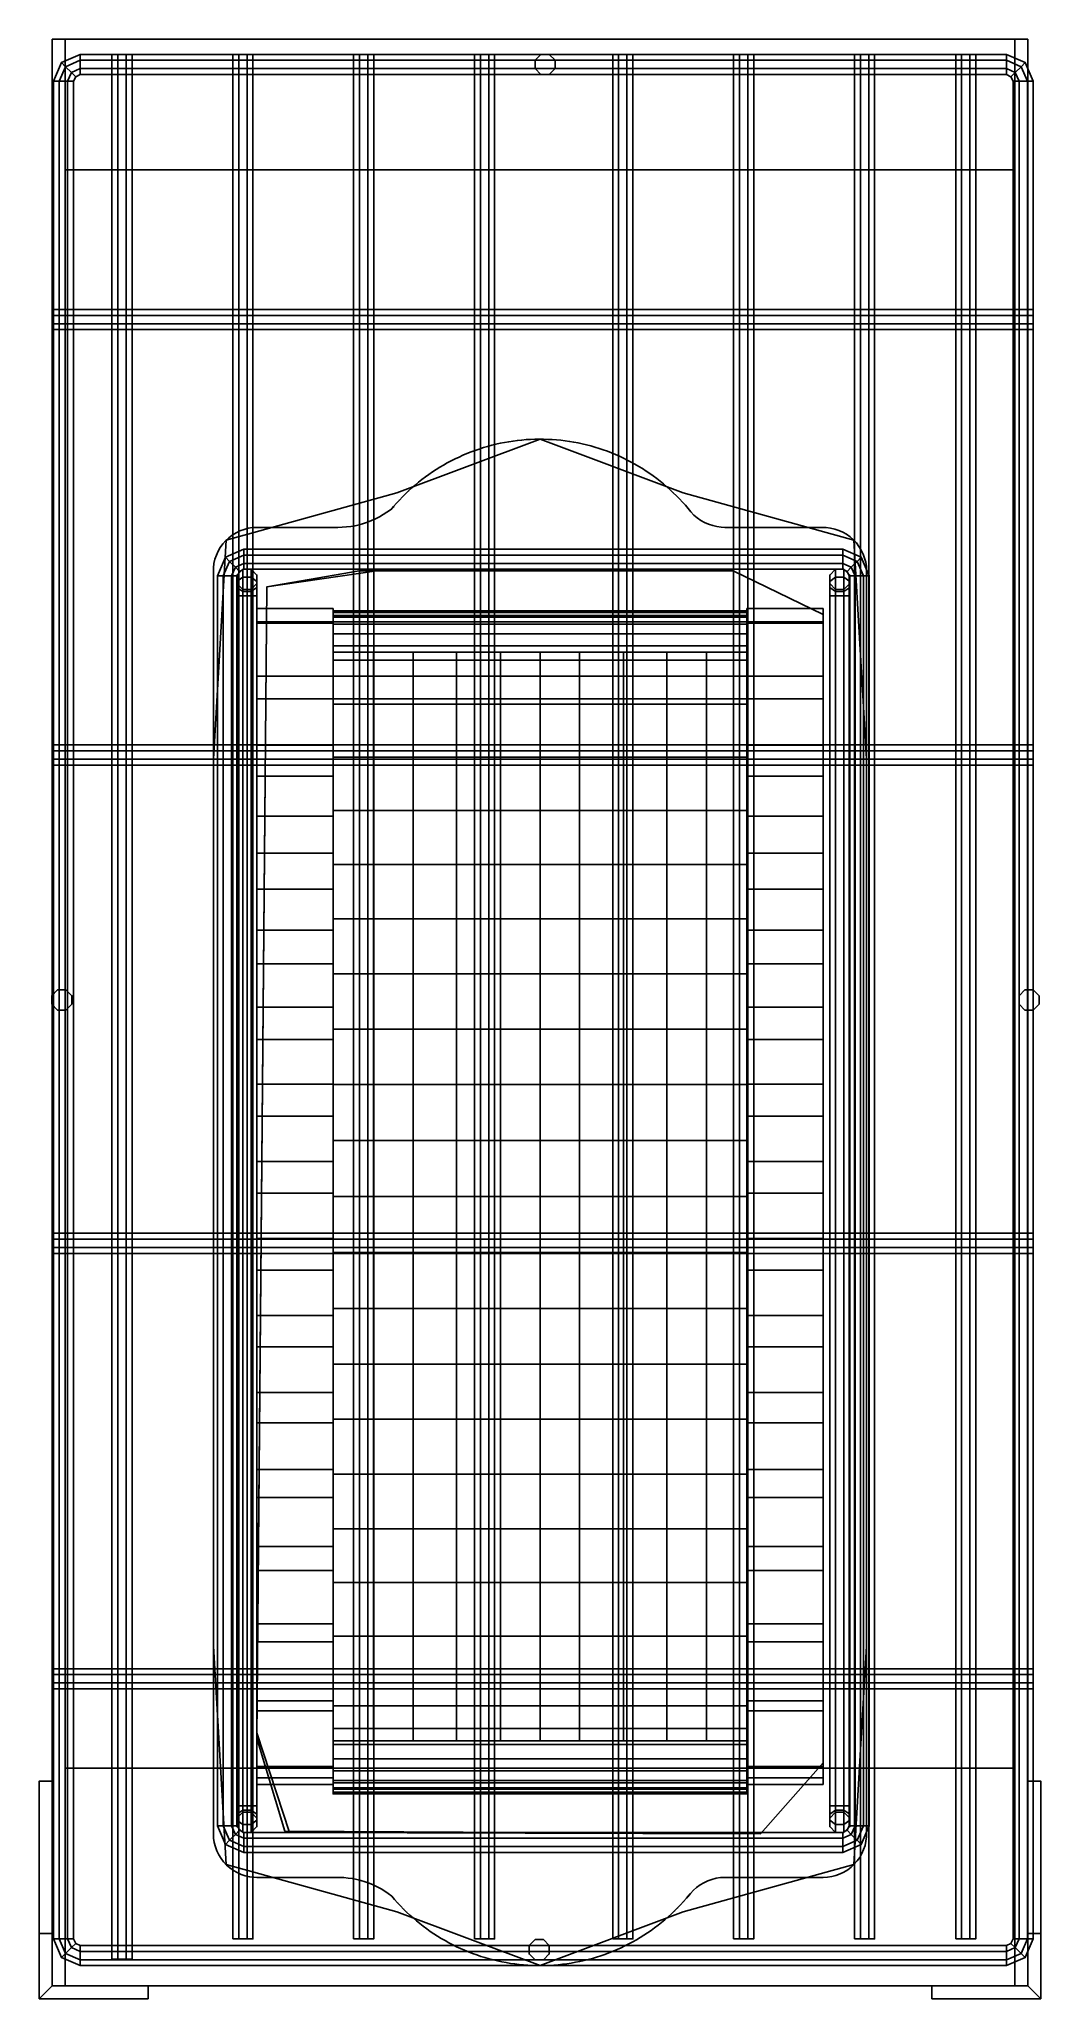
# Model space of a CAD drawing. Extents: x 0 to 230, y -450 to 0.
import ezdxf

# ---------------------------------------------------------------- set-up
doc = ezdxf.new("R2010")
doc.units = 0
doc.layers.add('ACESSORIO', color=254, linetype='CONTINUOUS')
doc.layers.add('BRANCO', color=7, linetype='CONTINUOUS')

msp = doc.modelspace()

# ---------------------------------------------------------------- linework, layer by layer
at = {"layer": 'ACESSORIO'}
for points in [[(3, -447), (3, -447), (3, 0), (3, -447)], [(6, 0, 30), (3, 0, 30), (3, 0, 30), (6, 0, 30)], [(3, -447, 30), (3, -447), (3, 0), (3, 0, 30)], [(3, 0, 30), (3, 0), (6, 0), (6, 0, 30)], [(3, 0), (3, -447), (6, -447), (6, 0)], [(6, 0, 30), (6, -447, 30), (3, -447, 30), (3, 0, 30)], [(6, 0, 30), (6, 0), (6, 0, 30)], [(6, 0), (6, -447), (6, -447, 30), (6, 0, 30)], [(224, 0, 30), (224, 0), (224, 0, 30)], [(224, 0, 30), (227, 0, 30), (227, 0, 30), (224, 0, 30)], [(227, 0, 30), (227, 0), (224, 0), (224, 0, 30)], [(227, 0), (227, -447), (224, -447), (224, 0)], [(224, 0), (224, -447), (224, -447, 30), (224, 0, 30)], [(224, 0, 30), (224, -447, 30), (227, -447, 30), (227, 0, 30)], [(227, -447), (227, -447), (227, 0), (227, -447)], [(227, -447, 30), (227, -447), (227, 0), (227, 0, 30)], [(0, -450, 247.5), (0, -450), (0, -400), (0, -435, 247.5)], [(0, -400), (0, -435, 247.5), (3, -435, 247.5), (3, -400)], [(3, -435, 247.5), (3, -400), (3, -447), (3, -447, 247.5)], [(6, -447), (6, -447), (6, -397), (6, -447)], [(224, -397, 30), (6, -397, 30), (6, -397, 30), (224, -397, 30)], [(6, -447, 30), (6, -447), (6, -397), (6, -397, 30)], [(6, -397, 30), (6, -397), (224, -397), (224, -397, 30)], [(6, -397), (6, -447), (224, -447), (224, -397)], [(224, -397, 30), (224, -447, 30), (6, -447, 30), (6, -397, 30)], [(224, -397, 30), (224, -397), (224, -397, 30)], [(224, -397), (224, -447), (224, -447, 30), (224, -397, 30)], [(227, -435, 247.5), (227, -400), (227, -447), (227, -447, 247.5)], [(230, -400), (230, -435, 247.5), (227, -435, 247.5), (227, -400)], [(230, -450, 247.5), (230, -450), (230, -400), (230, -435, 247.5)], [(3, -435, 247.5), (0, -435, 247.5), (0, -450, 247.5), (3, -447, 247.5)], [(227, -435, 247.5), (230, -435, 247.5), (230, -450, 247.5), (227, -447, 247.5)], [(0, -450, 247.5), (3, -447, 247.5), (25, -447, 247.5), (25, -450, 247.5)], [(25, -450), (25, -450, 247.5), (0, -450, 247.5), (0, -450)], [(6, -447), (3, -447), (3, -447), (6, -447)], [(3, -447), (3, -447, 247.5), (25, -447, 247.5), (25, -447)], [(6, -447, 30), (6, -447), (3, -447), (3, -447, 30)], [(224, -447), (6, -447), (6, -447), (224, -447)], [(224, -447, 30), (224, -447), (6, -447), (6, -447, 30)], [(25, -447, 247.5), (25, -450, 247.5), (25, -450), (25, -447)], [(205, -447, 247.5), (205, -450, 247.5), (205, -450), (205, -447)], [(227, -447), (227, -447, 247.5), (205, -447, 247.5), (205, -447)], [(230, -450, 247.5), (227, -447, 247.5), (205, -447, 247.5), (205, -450, 247.5)], [(205, -450), (205, -450, 247.5), (230, -450, 247.5), (230, -450)], [(224, -447), (227, -447), (227, -447), (224, -447)], [(224, -447, 30), (224, -447), (227, -447), (227, -447, 30)]]:
    msp.add_3dface(points, dxfattribs=at)
at = {"layer": 'BRANCO'}
for points, invisible_edges in [([(115, -91.85055, 505), (82.11002, -104.2005, 505), (101, -267.1105, 505), (115, -267.1105, 505)], 14), ([(147.89, -104.2005, 505), (115, -91.85055, 505), (115, -267.1105, 505), (129, -267.1105, 505)], 14), ([(82.11002, -104.2005, 505), (42.91002, -115.0605, 505), (91.00002, -267.1105, 505), (111, -267.1105, 505)], 14), ([(187.09, -115.0605, 505), (147.89, -104.2005, 505), (129, -267.1105, 505), (139, -267.1105, 505)], 14), ([(42.91002, -115.0605, 505), (40.00002, -165.2305, 505), (80.00002, -267.1105, 505), (100, -267.1105, 505)], 14), ([(190, -165.2305, 505), (187.09, -115.0605, 505), (139, -267.1105, 505), (154, -267.1105, 505)], 14), ([(40.00002, -165.2305, 505), (40.00002, -216.1705, 505), (60.00002, -267.1105, 505), (80.00002, -267.1105, 505)], 14), ([(190, -216.1705, 505), (190, -165.2305, 505), (154, -267.1105, 505), (170, -267.1105, 505)], 14), ([(40.00002, -216.1705, 505), (40.00002, -267.1105, 505), (40.00002, -267.1105, 505), (60.00002, -267.1105, 505)], 12), ([(190, -267.1105, 505), (190, -216.1705, 505), (170, -267.1105, 505), (190, -267.1105, 505)], 6), ([(42.91002, -419.1705, 505), (40.00002, -369.0005, 505), (80.00002, -267.1105, 505), (100, -267.1105, 505)], 14), ([(40.00002, -369.0005, 505), (40.00002, -318.0605, 505), (60.00002, -267.1105, 505), (80.00002, -267.1105, 505)], 14), ([(40.00002, -318.0605, 505), (40.00002, -267.1105, 505), (40.00002, -267.1105, 505), (60.00002, -267.1105, 505)], 12), ([(82.11002, -430.0305, 505), (42.91002, -419.1705, 505), (91.00002, -267.1105, 505), (111, -267.1105, 505)], 14), ([(115, -442.3805, 505), (82.11002, -430.0305, 505), (101, -267.1105, 505), (115, -267.1105, 505)], 14), ([(147.89, -430.0305, 505), (115, -442.3805, 505), (115, -267.1105, 505), (129, -267.1105, 505)], 14), ([(187.09, -419.1705, 505), (147.89, -430.0305, 505), (129, -267.1105, 505), (139, -267.1105, 505)], 14), ([(190, -369.0005, 505), (187.09, -419.1705, 505), (139, -267.1105, 505), (154, -267.1105, 505)], 14), ([(190, -318.0605, 505), (190, -369.0005, 505), (154, -267.1105, 505), (170, -267.1105, 505)], 14), ([(190, -267.1105, 505), (190, -318.0605, 505), (170, -267.1105, 505), (190, -267.1105, 505)], 6)]:
    msp.add_3dface(points, dxfattribs=dict(at, invisible_edges=invisible_edges))
for points in [[(100.1, -94.43053, 495), (99.16, -94.78053, 495), (99.16, -94.78053, 505), (100.1, -94.43053, 505)], [(101.04, -94.11053, 495), (100.1, -94.43053, 495), (100.1, -94.43053, 505), (101.04, -94.11053, 505)], [(102, -93.80054, 495), (101.04, -94.11053, 495), (101.04, -94.11053, 505), (102, -93.80054, 505)], [(102.96, -93.52052, 495), (102, -93.80054, 495), (102, -93.80054, 505), (102.96, -93.52052, 505)], [(103.92, -93.26052, 495), (102.96, -93.52052, 495), (102.96, -93.52052, 505), (103.92, -93.26052, 505)], [(104.89, -93.02052, 495), (103.92, -93.26052, 495), (103.92, -93.26052, 505), (104.89, -93.02052, 505)], [(105.87, -92.80054, 495), (104.89, -93.02052, 495), (104.89, -93.02052, 505), (105.87, -92.80054, 505)], [(106.85, -92.61053, 495), (105.87, -92.80054, 495), (105.87, -92.80054, 505), (106.85, -92.61053, 505)], [(107.83, -92.43053, 495), (106.85, -92.61053, 495), (106.85, -92.61053, 505), (107.83, -92.43053, 505)], [(108.82, -92.28053, 495), (107.83, -92.43053, 495), (107.83, -92.43053, 505), (108.82, -92.28053, 505)], [(109.81, -92.15054, 495), (108.82, -92.28053, 495), (108.82, -92.28053, 505), (109.81, -92.15054, 505)], [(110.81, -92.05054, 495), (109.81, -92.15054, 495), (109.81, -92.15054, 505), (110.81, -92.05054, 505)], [(111.81, -91.96053, 495), (110.81, -92.05054, 495), (110.81, -92.05054, 505), (111.81, -91.96053, 505)], [(112.8, -91.90054, 495), (111.81, -91.96053, 495), (111.81, -91.96053, 505), (112.8, -91.90054, 505)], [(113.8, -91.87054, 495), (112.8, -91.90054, 495), (112.8, -91.90054, 505), (113.8, -91.87054, 505)], [(114.8, -91.85055, 495), (113.8, -91.87054, 495), (113.8, -91.87054, 505), (114.8, -91.85055, 505)], [(115.8, -91.86053, 495), (114.8, -91.85055, 495), (114.8, -91.85055, 505), (115.8, -91.86053, 505)], [(116.8, -91.89053, 495), (115.8, -91.86053, 495), (115.8, -91.86053, 505), (116.8, -91.89053, 505)], [(117.8, -91.94054, 495), (116.8, -91.89053, 495), (116.8, -91.89053, 505), (117.8, -91.94054, 505)], [(118.8, -92.01054, 495), (117.8, -91.94054, 495), (117.8, -91.94054, 505), (118.8, -92.01054, 505)], [(119.79, -92.11053, 495), (118.8, -92.01054, 495), (118.8, -92.01054, 505), (119.79, -92.11053, 505)], [(120.79, -92.23052, 495), (119.79, -92.11053, 495), (119.79, -92.11053, 505), (120.79, -92.23052, 505)], [(121.78, -92.37054, 495), (120.79, -92.23052, 495), (120.79, -92.23052, 505), (121.78, -92.37054, 505)], [(122.76, -92.54053, 495), (121.78, -92.37054, 495), (121.78, -92.37054, 505), (122.76, -92.54053, 505)], [(123.74, -92.72052, 495), (122.76, -92.54053, 495), (122.76, -92.54053, 505), (123.74, -92.72052, 505)], [(124.72, -92.93053, 495), (123.74, -92.72052, 495), (123.74, -92.72052, 505), (124.72, -92.93053, 505)], [(125.7, -93.16052, 495), (124.72, -92.93053, 495), (124.72, -92.93053, 505), (125.7, -93.16052, 505)], [(126.66, -93.41055, 495), (125.7, -93.16052, 495), (125.7, -93.16052, 505), (126.66, -93.41055, 505)], [(127.62, -93.69052, 495), (126.66, -93.41055, 495), (126.66, -93.41055, 505), (127.62, -93.69052, 505)], [(128.58, -93.98055, 495), (127.62, -93.69052, 495), (127.62, -93.69052, 505), (128.58, -93.98055, 505)], [(129.53, -94.30054, 495), (128.58, -93.98055, 495), (128.58, -93.98055, 505), (129.53, -94.30054, 505)], [(130.47, -94.64053, 495), (129.53, -94.30054, 495), (129.53, -94.30054, 505), (130.47, -94.64053, 505)], [(91.14001, -98.83054, 495), (90.30003, -99.37054, 495), (90.30003, -99.37054, 505), (91.14001, -98.83054, 505)], [(91.99001, -98.30054, 495), (91.14001, -98.83054, 495), (91.14001, -98.83054, 505), (91.99001, -98.30054, 505)], [(92.85004, -97.79052, 495), (91.99001, -98.30054, 495), (91.99001, -98.30054, 505), (92.85004, -97.79052, 505)], [(93.71999, -97.30054, 495), (92.85004, -97.79052, 495), (92.85004, -97.79052, 505), (93.71999, -97.30054, 505)], [(94.60001, -96.83054, 495), (93.71999, -97.30054, 495), (93.71999, -97.30054, 505), (94.60001, -96.83054, 505)], [(95.50002, -96.38055, 495), (94.60001, -96.83054, 495), (94.60001, -96.83054, 505), (95.50002, -96.38055, 505)], [(96.40002, -95.95055, 495), (95.50002, -96.38055, 495), (95.50002, -96.38055, 505), (96.40002, -95.95055, 505)], [(97.31004, -95.54053, 495), (96.40002, -95.95055, 495), (96.40002, -95.95055, 505), (97.31004, -95.54053, 505)], [(98.23, -95.15054, 495), (97.31004, -95.54053, 495), (97.31004, -95.54053, 505), (98.23, -95.15054, 505)], [(99.16, -94.78053, 495), (98.23, -95.15054, 495), (98.23, -95.15054, 505), (99.16, -94.78053, 505)], [(131.4, -95.00053, 495), (130.47, -94.64053, 495), (130.47, -94.64053, 505), (131.4, -95.00053, 505)], [(132.33, -95.38055, 495), (131.4, -95.00053, 495), (131.4, -95.00053, 505), (132.33, -95.38055, 505)], [(133.24, -95.78053, 495), (132.33, -95.38055, 495), (132.33, -95.38055, 505), (133.24, -95.78053, 505)], [(134.15, -96.20052, 495), (133.24, -95.78053, 495), (133.24, -95.78053, 505), (134.15, -96.20052, 505)], [(135.05, -96.65054, 495), (134.15, -96.20052, 495), (134.15, -96.20052, 505), (135.05, -96.65054, 505)], [(135.93, -97.11053, 495), (135.05, -96.65054, 495), (135.05, -96.65054, 505), (135.93, -97.11053, 505)], [(136.81, -97.59052, 495), (135.93, -97.11053, 495), (135.93, -97.11053, 505), (136.81, -97.59052, 505)], [(137.67, -98.09052, 495), (136.81, -97.59052, 495), (136.81, -97.59052, 505), (137.67, -98.09052, 505)], [(138.53, -98.62052, 495), (137.67, -98.09052, 495), (137.67, -98.09052, 505), (138.53, -98.62052, 505)], [(139.37, -99.16052, 495), (138.53, -98.62052, 495), (138.53, -98.62052, 505), (139.37, -99.16052, 505)], [(85.57001, -103.0505, 495), (84.83002, -103.7205, 495), (84.83002, -103.7205, 505), (85.57001, -103.0505, 505)], [(86.32001, -102.3905, 495), (85.57001, -103.0505, 495), (85.57001, -103.0505, 505), (86.32001, -102.3905, 505)], [(87.09, -101.7505, 495), (86.32001, -102.3905, 495), (86.32001, -102.3905, 505), (87.09, -101.7505, 505)], [(87.87003, -101.1305, 495), (87.09, -101.7505, 495), (87.09, -101.7505, 505), (87.87003, -101.1305, 505)], [(88.67001, -100.5305, 495), (87.87003, -101.1305, 495), (87.87003, -101.1305, 505), (88.67001, -100.5305, 505)], [(89.48003, -99.94054, 495), (88.67001, -100.5305, 495), (88.67001, -100.5305, 505), (89.48003, -99.94054, 505)], [(90.30003, -99.37054, 495), (89.48003, -99.94054, 495), (89.48003, -99.94054, 505), (90.30003, -99.37054, 505)], [(140.2, -99.72052, 495), (139.37, -99.16052, 495), (139.37, -99.16052, 505), (140.2, -99.72052, 505)], [(141.01, -100.2905, 495), (140.2, -99.72052, 495), (140.2, -99.72052, 505), (141.01, -100.2905, 505)], [(141.81, -100.8905, 495), (141.01, -100.2905, 495), (141.01, -100.2905, 505), (141.81, -100.8905, 505)], [(142.6, -101.5105, 495), (141.81, -100.8905, 495), (141.81, -100.8905, 505), (142.6, -101.5105, 505)], [(143.38, -102.1405, 495), (142.6, -101.5105, 495), (142.6, -101.5105, 505), (143.38, -102.1405, 505)], [(144.14, -102.7905, 495), (143.38, -102.1405, 495), (143.38, -102.1405, 505), (144.14, -102.7905, 505)], [(144.88, -103.4505, 495), (144.14, -102.7905, 495), (144.14, -102.7905, 505), (144.88, -103.4505, 505)], [(145.61, -104.1405, 495), (144.88, -103.4505, 495), (144.88, -103.4505, 505), (145.61, -104.1405, 505)], [(80.66, -108.0405, 495), (81.44003, -107.4105, 495), (81.44003, -107.4105, 505), (80.66, -108.0405, 505)], [(81.37003, -107.3305, 495), (80.71999, -108.0905, 495), (80.71999, -108.0905, 505), (81.37003, -107.3305, 505)], [(82.02, -106.5705, 495), (81.37003, -107.3305, 495), (81.37003, -107.3305, 505), (82.02, -106.5705, 505)], [(82.7, -105.8405, 495), (82.02, -106.5705, 495), (82.02, -106.5705, 505), (82.7, -105.8405, 505)], [(83.39001, -105.1205, 495), (82.7, -105.8405, 495), (82.7, -105.8405, 505), (83.39001, -105.1205, 505)], [(84.10001, -104.4105, 495), (83.39001, -105.1205, 495), (83.39001, -105.1205, 505), (84.10001, -104.4105, 505)], [(84.83002, -103.7205, 495), (84.10001, -104.4105, 495), (84.10001, -104.4105, 505), (84.83002, -103.7205, 505)], [(146.33, -104.8405, 495), (145.61, -104.1405, 495), (145.61, -104.1405, 505), (146.33, -104.8405, 505)], [(147.03, -105.5505, 495), (146.33, -104.8405, 495), (146.33, -104.8405, 505), (147.03, -105.5505, 505)], [(147.71, -106.2805, 495), (147.03, -105.5505, 495), (147.03, -105.5505, 505), (147.71, -106.2805, 505)], [(148.38, -107.0305, 495), (147.71, -106.2805, 495), (147.71, -106.2805, 505), (148.38, -107.0305, 505)], [(149.02, -107.7905, 495), (148.38, -107.0305, 495), (148.38, -107.0305, 505), (149.02, -107.7905, 505)], [(149.02, -107.7905, 495), (149.65, -108.5705, 495), (149.65, -108.5705, 505), (149.02, -107.7905, 505)], [(48.01002, -112.3105, 495), (47.04002, -112.5605, 495), (47.04002, -112.5605, 505), (48.01002, -112.3105, 505)], [(49.00002, -112.1605, 495), (48.01002, -112.3105, 495), (48.01002, -112.3105, 505), (49.00002, -112.1605, 505)], [(50.00002, -112.1105, 495), (49.00002, -112.1605, 495), (49.00002, -112.1605, 505), (50.00002, -112.1105, 505)], [(50.00002, -112.1105, 495), (68.55003, -112.1105, 495), (68.55003, -112.1105, 505), (50.00002, -112.1105, 505)], [(68.55003, -112.1105, 495), (69.55003, -112.0905, 495), (69.55003, -112.0905, 505), (68.55003, -112.1105, 505)], [(69.55003, -112.0905, 495), (70.55003, -112.0105, 495), (70.55003, -112.0105, 505), (69.55003, -112.0905, 505)], [(70.55003, -112.0105, 495), (71.54002, -111.8905, 495), (71.54002, -111.8905, 505), (70.55003, -112.0105, 505)], [(71.54002, -111.8905, 495), (72.53001, -111.7205, 495), (72.53001, -111.7205, 505), (71.54002, -111.8905, 505)], [(72.53001, -111.7205, 495), (73.50002, -111.4905, 495), (73.50002, -111.4905, 505), (72.53001, -111.7205, 505)], [(73.50002, -111.4905, 495), (74.46001, -111.2205, 495), (74.46001, -111.2205, 505), (73.50002, -111.4905, 505)], [(74.46001, -111.2205, 495), (75.41003, -110.9005, 495), (75.41003, -110.9005, 505), (74.46001, -111.2205, 505)], [(75.41003, -110.9005, 495), (76.34003, -110.5405, 495), (76.34003, -110.5405, 505), (75.41003, -110.9005, 505)], [(76.34003, -110.5405, 495), (77.25002, -110.1205, 495), (77.25002, -110.1205, 505), (76.34003, -110.5405, 505)], [(77.25002, -110.1205, 495), (78.14001, -109.6705, 495), (78.14001, -109.6705, 505), (77.25002, -110.1205, 505)], [(78.14001, -109.6705, 495), (79.01003, -109.1705, 495), (79.01003, -109.1705, 505), (78.14001, -109.6705, 505)], [(79.01003, -109.1705, 495), (79.85004, -108.6205, 495), (79.85004, -108.6205, 505), (79.01003, -109.1705, 505)], [(79.85004, -108.6205, 495), (80.66, -108.0405, 495), (80.66, -108.0405, 505), (79.85004, -108.6205, 505)], [(149.65, -108.5705, 495), (150.35, -109.2805, 495), (150.35, -109.2805, 505), (149.65, -108.5705, 505)], [(150.35, -109.2805, 495), (151.12, -109.9205, 495), (151.12, -109.9205, 505), (150.35, -109.2805, 505)], [(151.12, -109.9205, 495), (151.94, -110.4905, 495), (151.94, -110.4905, 505), (151.12, -109.9205, 505)], [(151.94, -110.4905, 495), (152.81, -110.9805, 495), (152.81, -110.9805, 505), (151.94, -110.4905, 505)], [(152.81, -110.9805, 495), (153.72, -111.3905, 495), (153.72, -111.3905, 505), (152.81, -110.9805, 505)], [(153.72, -111.3905, 495), (154.67, -111.7105, 495), (154.67, -111.7105, 505), (153.72, -111.3905, 505)], [(154.67, -111.7105, 495), (155.64, -111.9405, 495), (155.64, -111.9405, 505), (154.67, -111.7105, 505)], [(155.64, -111.9405, 495), (156.63, -112.0705, 495), (156.63, -112.0705, 505), (155.64, -111.9405, 505)], [(156.63, -112.0705, 495), (157.63, -112.1205, 495), (157.63, -112.1205, 505), (156.63, -112.0705, 505)], [(157.44, -112.1105, 495), (180, -112.1105, 495), (180, -112.1105, 505), (157.44, -112.1105, 505)], [(180.71, -112.1405, 495), (179.71, -112.1205, 495), (179.71, -112.1205, 505), (180.71, -112.1405, 505)], [(181.7, -112.2605, 495), (180.71, -112.1405, 495), (180.71, -112.1405, 505), (181.7, -112.2605, 505)], [(182.67, -112.4805, 495), (181.7, -112.2605, 495), (181.7, -112.2605, 505), (182.67, -112.4805, 505)], [(183.62, -112.7905, 495), (182.67, -112.4805, 495), (182.67, -112.4805, 505), (183.62, -112.7905, 505)], [(41.58002, -116.7105, 495), (41.09002, -117.5805, 495), (41.09002, -117.5805, 505), (41.58002, -116.7105, 505)], [(42.17002, -115.9005, 495), (41.58002, -116.7105, 495), (41.58002, -116.7105, 505), (42.17002, -115.9005, 505)], [(42.83002, -115.1505, 495), (42.17002, -115.9005, 495), (42.17002, -115.9005, 505), (42.83002, -115.1505, 505)], [(43.56002, -114.4705, 495), (42.83002, -115.1505, 495), (42.83002, -115.1505, 505), (43.56002, -114.4705, 505)], [(44.35002, -113.8605, 495), (43.56002, -114.4705, 495), (43.56002, -114.4705, 505), (44.35002, -113.8605, 505)], [(45.20002, -113.3405, 495), (44.35002, -113.8605, 495), (44.35002, -113.8605, 505), (45.20002, -113.3405, 505)], [(46.10002, -112.9005, 495), (45.20002, -113.3405, 495), (45.20002, -113.3405, 505), (46.10002, -112.9005, 505)], [(47.04002, -112.5605, 495), (46.10002, -112.9005, 495), (46.10002, -112.9005, 505), (47.04002, -112.5605, 505)], [(184.53, -113.2005, 495), (183.62, -112.7905, 495), (183.62, -112.7905, 505), (184.53, -113.2005, 505)], [(185.4, -113.7005, 495), (184.53, -113.2005, 495), (184.53, -113.2005, 505), (185.4, -113.7005, 505)], [(186.21, -114.2805, 495), (185.4, -113.7005, 495), (185.4, -113.7005, 505), (186.21, -114.2805, 505)], [(186.97, -114.9405, 495), (186.21, -114.2805, 495), (186.21, -114.2805, 505), (186.97, -114.9405, 505)], [(187.65, -115.6705, 495), (186.97, -114.9405, 495), (186.97, -114.9405, 505), (187.65, -115.6705, 505)], [(188.25, -116.4705, 495), (187.65, -115.6705, 495), (187.65, -115.6705, 505), (188.25, -116.4705, 505)], [(188.77, -117.3205, 495), (188.25, -116.4705, 495), (188.25, -116.4705, 505), (188.77, -117.3205, 505)], [(40.02002, -121.4105, 495), (40.00002, -122.4105, 495), (40.00002, -122.4105, 505), (40.02002, -121.4105, 505)], [(40.14002, -120.4205, 495), (40.02002, -121.4105, 495), (40.02002, -121.4105, 505), (40.14002, -120.4205, 505)], [(40.36002, -119.4405, 495), (40.14002, -120.4205, 495), (40.14002, -120.4205, 505), (40.36002, -119.4405, 505)], [(40.68002, -118.4905, 495), (40.36002, -119.4405, 495), (40.36002, -119.4405, 505), (40.68002, -118.4905, 505)], [(41.09002, -117.5805, 495), (40.68002, -118.4905, 495), (40.68002, -118.4905, 505), (41.09002, -117.5805, 505)], [(189.21, -118.2205, 495), (188.77, -117.3205, 495), (188.77, -117.3205, 505), (189.21, -118.2205, 505)], [(189.55, -119.1605, 495), (189.21, -118.2205, 495), (189.21, -118.2205, 505), (189.55, -119.1605, 505)], [(189.8, -120.1305, 495), (189.55, -119.1605, 495), (189.55, -119.1605, 505), (189.8, -120.1305, 505)], [(189.95, -121.1205, 495), (189.8, -120.1305, 495), (189.8, -120.1305, 505), (189.95, -121.1205, 505)], [(190, -122.1105, 495), (189.95, -121.1205, 495), (189.95, -121.1205, 505), (190, -122.1105, 505)], [(40.00002, -412.1105, 495), (40.00002, -122.1105, 495), (40.00002, -122.1105, 505), (40.00002, -412.1105, 505)], [(40.00002, -412.1105, 495), (40.00002, -122.1105, 495), (40.00002, -122.1105, 505), (40.00002, -412.1105, 505)], [(52.25002, -125.7905, 125), (50.00002, -390.1105, 125), (50.00002, -388.9305, 495), (52.25002, -125.7905, 495)], [(77.51003, -122.1105, 125), (52.25002, -125.7905, 125), (52.25002, -125.7905, 495), (73.51003, -122.1105, 495)], [(159.34, -122.1105, 125), (77.51003, -122.1105, 125), (73.51003, -122.1105, 495), (159.34, -122.1105, 495)], [(180, -132.1105, 125), (159.34, -122.1105, 125), (159.34, -122.1105, 495), (180, -132.1105, 495)], [(190, -122.1105, 495), (190, -412.1105, 495), (190, -412.1105, 505), (190, -122.1105, 505)], [(67.50002, -130.7605, 509.66), (67.50002, -134.1305, 526.82), (50.00002, -134.1305, 526.82), (50.00002, -130.7605, 509.66)], [(67.50002, -133.8005, 495), (67.50002, -130.7605, 509.66), (50.00002, -130.7605, 509.66), (50.00002, -133.8005, 495)], [(50.00002, -130.7605, 513.02), (50.00002, -145.7005, 538.96), (50.00002, -157.7605, 495), (50.00002, -130.7605, 495)], [(67.50002, -151.5005, 495), (67.50002, -133.8005, 495), (50.00002, -133.8005, 495), (50.00002, -151.5005, 495)], [(67.50002, -134.1305, 526.82), (67.50002, -146.3005, 539.3), (50.00002, -146.3005, 539.3), (50.00002, -134.1305, 526.82)], [(67.50002, -131.2705, 509.49), (67.50002, -131.6805, 514.4), (162.5, -131.6805, 514.4), (162.5, -131.2705, 509.49)], [(67.50002, -131.4905, 504.56), (67.50002, -131.2705, 509.49), (162.5, -131.2705, 509.49), (162.5, -131.4905, 504.56)], [(67.50002, -132.3405, 499.71), (67.50002, -131.4905, 504.56), (162.5, -131.4905, 504.56), (162.5, -132.3405, 499.71)], [(67.50002, -131.6805, 514.4), (67.50002, -132.7105, 519.22), (162.5, -132.7105, 519.22), (162.5, -131.6805, 514.4)], [(67.50002, -133.8005, 495), (67.50002, -132.3405, 499.71), (162.5, -132.3405, 499.71), (162.5, -133.8005, 495)], [(67.50002, -132.7105, 519.22), (67.50002, -134.3505, 523.8699), (162.5, -134.3505, 523.8699), (162.5, -132.7105, 519.22)], [(67.50002, -151.5005, 495), (67.50002, -133.8005, 495), (162.5, -133.8005, 495), (162.5, -151.5005, 495)], [(67.50002, -134.3505, 523.8699), (67.50002, -136.5705, 528.28), (162.5, -136.5705, 528.28), (162.5, -134.3505, 523.8699)], [(162.5, -130.7605, 509.66), (162.5, -134.1305, 526.82), (180, -134.1305, 526.82), (180, -130.7605, 509.66)], [(162.5, -133.8005, 495), (162.5, -130.7605, 509.66), (180, -130.7605, 509.66), (180, -133.8005, 495)], [(162.5, -151.5005, 495), (162.5, -133.8005, 495), (180, -133.8005, 495), (180, -151.5005, 495)], [(162.5, -134.1305, 526.82), (162.5, -146.3005, 539.3), (180, -146.3005, 539.3), (180, -134.1305, 526.82)], [(180, -130.7605, 513.02), (180, -145.7005, 538.96), (180, -157.7605, 495), (180, -130.7605, 495)], [(180, -132.1105, 125), (180, -132.1105, 495), (180, -395.7805, 495), (180, -395.7805, 125)], [(67.50002, -136.5705, 528.28), (67.50002, -139.3305, 532.3599), (162.5, -139.3305, 532.3599), (162.5, -136.5705, 528.28)], [(67.50002, -139.3305, 532.3599), (67.50002, -142.5905, 536.0599), (162.5, -142.5905, 536.0599), (162.5, -139.3305, 532.3599)], [(76.80003, -140.7605, 538.6599), (76.80003, -152.7205, 543.54), (67.50002, -152.7205, 544.88), (67.50002, -140.7605, 540)], [(67.50002, -142.5905, 536.0599), (67.50002, -146.3005, 539.3), (162.5, -146.3005, 539.3), (162.5, -142.5905, 536.0599)], [(85.84003, -140.7605, 534.0099), (85.84003, -152.7205, 538.89), (76.80003, -152.7205, 543.54), (76.80003, -140.7605, 538.6599)], [(95.86002, -140.7605, 532.64), (95.86002, -152.7205, 537.52), (85.84003, -152.7205, 538.89), (85.84003, -140.7605, 534.0099)], [(105.92, -140.7605, 531.82), (105.92, -152.7205, 536.69), (95.86002, -152.7205, 537.52), (95.86002, -140.7605, 532.64)], [(115, -140.7605, 531.54), (115, -152.7205, 536.42), (105.92, -152.7205, 536.69), (105.92, -140.7605, 531.82)], [(124.08, -140.7605, 531.82), (124.08, -152.7205, 536.69), (115, -152.7205, 536.42), (115, -140.7605, 531.54)], [(134.14, -140.7605, 532.64), (134.14, -152.7205, 537.52), (124.08, -152.7205, 536.69), (124.08, -140.7605, 531.82)], [(144.16, -140.7605, 534.0099), (144.16, -152.7205, 538.89), (134.14, -152.7205, 537.52), (134.14, -140.7605, 532.64)], [(153.2, -140.7605, 538.6599), (153.2, -152.7205, 543.54), (144.16, -152.7205, 538.89), (144.16, -140.7605, 534.0099)], [(162.5, -140.7605, 540), (162.5, -152.7205, 544.88), (153.2, -152.7205, 543.54), (153.2, -140.7605, 538.6599)], [(50.00002, -145.7005, 538.96), (50.00002, -173.9905, 552.3799), (50.00002, -184.7605, 495), (50.00002, -157.7605, 495)], [(67.50002, -146.3005, 539.3), (67.50002, -162.1005, 547.28), (50.00002, -162.1005, 547.28), (50.00002, -146.3005, 539.3)], [(67.50002, -146.3005, 539.3), (67.50002, -151.5005, 495), (162.5, -151.5005, 495), (162.5, -146.3005, 539.3)], [(162.5, -146.3005, 539.3), (162.5, -162.1005, 547.28), (180, -162.1005, 547.28), (180, -146.3005, 539.3)], [(180, -145.7005, 538.96), (180, -173.9905, 552.3799), (180, -184.7605, 495), (180, -157.7605, 495)], [(67.50002, -169.2005, 495), (67.50002, -151.5005, 495), (50.00002, -151.5005, 495), (50.00002, -169.2005, 495)], [(76.80003, -152.7205, 543.54), (76.80003, -164.8405, 548.0099), (67.50002, -164.8405, 549.35), (67.50002, -152.7205, 544.88)], [(85.84003, -152.7205, 538.89), (85.84003, -164.8405, 543.36), (76.80003, -164.8405, 548.0099), (76.80003, -152.7205, 543.54)], [(95.86002, -152.7205, 537.52), (95.86002, -164.8405, 541.9902), (85.84003, -164.8405, 543.36), (85.84003, -152.7205, 538.89)], [(105.92, -152.7205, 536.69), (105.92, -164.8405, 541.1699), (95.86002, -164.8405, 541.9902), (95.86002, -152.7205, 537.52)], [(115, -152.7205, 536.42), (115, -164.8405, 540.89), (105.92, -164.8405, 541.1699), (105.92, -152.7205, 536.69)], [(124.08, -152.7205, 536.69), (124.08, -164.8405, 541.1699), (115, -164.8405, 540.89), (115, -152.7205, 536.42)], [(134.14, -152.7205, 537.52), (134.14, -164.8405, 541.9902), (124.08, -164.8405, 541.1699), (124.08, -152.7205, 536.69)], [(144.16, -152.7205, 538.89), (144.16, -164.8405, 543.36), (134.14, -164.8405, 541.9902), (134.14, -152.7205, 537.52)], [(153.2, -152.7205, 543.54), (153.2, -164.8405, 548.0099), (144.16, -164.8405, 543.36), (144.16, -152.7205, 538.89)], [(162.5, -152.7205, 544.88), (162.5, -164.8405, 549.35), (153.2, -164.8405, 548.0099), (153.2, -152.7205, 543.54)], [(162.5, -169.2005, 495), (162.5, -151.5005, 495), (180, -151.5005, 495), (180, -169.2005, 495)], [(67.50002, -162.1005, 547.28), (67.50002, -178.4205, 554.1), (50.00002, -178.4205, 554.1), (50.00002, -162.1005, 547.28)], [(76.80003, -164.8405, 548.0099), (76.80003, -177.1005, 552.07), (67.50002, -177.1005, 553.41), (67.50002, -164.8405, 549.35)], [(85.84003, -164.8405, 543.36), (85.84003, -177.1005, 547.42), (76.80003, -177.1005, 552.07), (76.80003, -164.8405, 548.0099)], [(95.86002, -164.8405, 541.9902), (95.86002, -177.1005, 546.0499), (85.84003, -177.1005, 547.42), (85.84003, -164.8405, 543.36)], [(105.92, -164.8405, 541.1699), (105.92, -177.1005, 545.23), (95.86002, -177.1005, 546.0499), (95.86002, -164.8405, 541.9902)], [(115, -164.8405, 540.89), (115, -177.1005, 544.95), (105.92, -177.1005, 545.23), (105.92, -164.8405, 541.1699)], [(124.08, -164.8405, 541.1699), (124.08, -177.1005, 545.23), (115, -177.1005, 544.95), (115, -164.8405, 540.89)], [(134.14, -164.8405, 541.9902), (134.14, -177.1005, 546.0499), (124.08, -177.1005, 545.23), (124.08, -164.8405, 541.1699)], [(144.16, -164.8405, 543.36), (144.16, -177.1005, 547.42), (134.14, -177.1005, 546.0499), (134.14, -164.8405, 541.9902)], [(153.2, -164.8405, 548.0099), (153.2, -177.1005, 552.07), (144.16, -177.1005, 547.42), (144.16, -164.8405, 543.36)], [(162.5, -164.8405, 549.35), (162.5, -177.1005, 553.41), (153.2, -177.1005, 552.07), (153.2, -164.8405, 548.0099)], [(162.5, -162.1005, 547.28), (162.5, -178.4205, 554.1), (180, -178.4205, 554.1), (180, -162.1005, 547.28)], [(67.50002, -186.9005, 495), (67.50002, -169.2005, 495), (50.00002, -169.2005, 495), (50.00002, -186.9005, 495)], [(162.5, -186.9005, 495), (162.5, -169.2005, 495), (180, -169.2005, 495), (180, -186.9005, 495)], [(50.00002, -173.9905, 552.3799), (50.00002, -203.7605, 562.1199), (50.00002, -211.7605, 495), (50.00002, -184.7605, 495)], [(180, -173.9905, 552.3799), (180, -203.7605, 562.1199), (180, -211.7605, 495), (180, -184.7605, 495)], [(67.50002, -178.4205, 554.1), (67.50002, -195.1905, 559.74), (50.00002, -195.1905, 559.74), (50.00002, -178.4205, 554.1)], [(76.80003, -177.1005, 552.07), (76.80003, -189.4905, 555.71), (67.50002, -189.4905, 557.0599), (67.50002, -177.1005, 553.41)], [(85.84003, -177.1005, 547.42), (85.84003, -189.4905, 551.07), (76.80003, -189.4905, 555.71), (76.80003, -177.1005, 552.07)], [(95.86002, -177.1005, 546.0499), (95.86002, -189.4905, 549.7), (85.84003, -189.4905, 551.07), (85.84003, -177.1005, 547.42)], [(105.92, -177.1005, 545.23), (105.92, -189.4905, 548.8699), (95.86002, -189.4905, 549.7), (95.86002, -177.1005, 546.0499)], [(115, -177.1005, 544.95), (115, -189.4905, 548.6), (105.92, -189.4905, 548.8699), (105.92, -177.1005, 545.23)], [(124.08, -177.1005, 545.23), (124.08, -189.4905, 548.8699), (115, -189.4905, 548.6), (115, -177.1005, 544.95)], [(134.14, -177.1005, 546.0499), (134.14, -189.4905, 549.7), (124.08, -189.4905, 548.8699), (124.08, -177.1005, 545.23)], [(144.16, -177.1005, 547.42), (144.16, -189.4905, 551.07), (134.14, -189.4905, 549.7), (134.14, -177.1005, 546.0499)], [(153.2, -177.1005, 552.07), (153.2, -189.4905, 555.71), (144.16, -189.4905, 551.07), (144.16, -177.1005, 547.42)], [(162.5, -177.1005, 553.41), (162.5, -189.4905, 557.0599), (153.2, -189.4905, 555.71), (153.2, -177.1005, 552.07)], [(162.5, -178.4205, 554.1), (162.5, -195.1905, 559.74), (180, -195.1905, 559.74), (180, -178.4205, 554.1)], [(67.50002, -204.5905, 495), (67.50002, -186.9005, 495), (50.00002, -186.9005, 495), (50.00002, -204.5905, 495)], [(162.5, -204.5905, 495), (162.5, -186.9005, 495), (180, -186.9005, 495), (180, -204.5905, 495)], [(76.80003, -189.4905, 555.71), (76.80003, -202.0005, 558.94), (67.50002, -202.0005, 560.28), (67.50002, -189.4905, 557.0599)], [(85.84003, -189.4905, 551.07), (85.84003, -202.0005, 554.29), (76.80003, -202.0005, 558.94), (76.80003, -189.4905, 555.71)], [(95.86002, -189.4905, 549.7), (95.86002, -202.0005, 552.92), (85.84003, -202.0005, 554.29), (85.84003, -189.4905, 551.07)], [(105.92, -189.4905, 548.8699), (105.92, -202.0005, 552.1), (95.86002, -202.0005, 552.92), (95.86002, -189.4905, 549.7)], [(115, -189.4905, 548.6), (115, -202.0005, 551.82), (105.92, -202.0005, 552.1), (105.92, -189.4905, 548.8699)], [(124.08, -189.4905, 548.8699), (124.08, -202.0005, 552.1), (115, -202.0005, 551.82), (115, -189.4905, 548.6)], [(134.14, -189.4905, 549.7), (134.14, -202.0005, 552.92), (124.08, -202.0005, 552.1), (124.08, -189.4905, 548.8699)], [(144.16, -189.4905, 551.07), (144.16, -202.0005, 554.29), (134.14, -202.0005, 552.92), (134.14, -189.4905, 549.7)], [(153.2, -189.4905, 555.71), (153.2, -202.0005, 558.94), (144.16, -202.0005, 554.29), (144.16, -189.4905, 551.07)], [(162.5, -189.4905, 557.0599), (162.5, -202.0005, 560.28), (153.2, -202.0005, 558.94), (153.2, -189.4905, 555.71)], [(67.50002, -195.1905, 559.74), (67.50002, -212.3305, 564.1699), (50.00002, -212.3305, 564.1699), (50.00002, -195.1905, 559.74)], [(162.5, -195.1905, 559.74), (162.5, -212.3305, 564.1699), (180, -212.3305, 564.1699), (180, -195.1905, 559.74)], [(76.80003, -202.0005, 558.94), (76.80003, -214.6005, 561.74), (67.50002, -214.6005, 563.08), (67.50002, -202.0005, 560.28)], [(85.84003, -202.0005, 554.29), (85.84003, -214.6005, 557.09), (76.80003, -214.6005, 561.74), (76.80003, -202.0005, 558.94)], [(95.86002, -202.0005, 552.92), (95.86002, -214.6005, 555.72), (85.84003, -214.6005, 557.09), (85.84003, -202.0005, 554.29)], [(105.92, -202.0005, 552.1), (105.92, -214.6005, 554.9), (95.86002, -214.6005, 555.72), (95.86002, -202.0005, 552.92)], [(115, -202.0005, 551.82), (115, -214.6005, 554.6299), (105.92, -214.6005, 554.9), (105.92, -202.0005, 552.1)], [(124.08, -202.0005, 552.1), (124.08, -214.6005, 554.9), (115, -214.6005, 554.6299), (115, -202.0005, 551.82)], [(134.14, -202.0005, 552.92), (134.14, -214.6005, 555.72), (124.08, -214.6005, 554.9), (124.08, -202.0005, 552.1)], [(144.16, -202.0005, 554.29), (144.16, -214.6005, 557.09), (134.14, -214.6005, 555.72), (134.14, -202.0005, 552.92)], [(153.2, -202.0005, 558.94), (153.2, -214.6005, 561.74), (144.16, -214.6005, 557.09), (144.16, -202.0005, 554.29)], [(162.5, -202.0005, 560.28), (162.5, -214.6005, 563.08), (153.2, -214.6005, 561.74), (153.2, -202.0005, 558.94)], [(50.00002, -203.7605, 562.1199), (50.00002, -234.5105, 568.02), (50.00002, -238.7605, 495), (50.00002, -211.7605, 495)], [(67.50002, -222.2905, 495), (67.50002, -204.5905, 495), (50.00002, -204.5905, 495), (50.00002, -222.2905, 495)], [(162.5, -222.2905, 495), (162.5, -204.5905, 495), (180, -204.5905, 495), (180, -222.2905, 495)], [(180, -203.7605, 562.1199), (180, -234.5105, 568.02), (180, -238.7605, 495), (180, -211.7605, 495)], [(67.50002, -212.3305, 564.1699), (67.50002, -229.7305, 567.37), (50.00002, -229.7305, 567.37), (50.00002, -212.3305, 564.1699)], [(76.80003, -214.6005, 561.74), (76.80003, -227.3005, 564.1199), (67.50002, -227.3005, 565.46), (67.50002, -214.6005, 563.08)], [(85.84003, -214.6005, 557.09), (85.84003, -227.3005, 559.47), (76.80003, -227.3005, 564.1199), (76.80003, -214.6005, 561.74)], [(95.86002, -214.6005, 555.72), (95.86002, -227.3005, 558.1), (85.84003, -227.3005, 559.47), (85.84003, -214.6005, 557.09)], [(105.92, -214.6005, 554.9), (105.92, -227.3005, 557.28), (95.86002, -227.3005, 558.1), (95.86002, -214.6005, 555.72)], [(115, -214.6005, 554.6299), (115, -227.3005, 557), (105.92, -227.3005, 557.28), (105.92, -214.6005, 554.9)], [(124.08, -214.6005, 554.9), (124.08, -227.3005, 557.28), (115, -227.3005, 557), (115, -214.6005, 554.6299)], [(134.14, -214.6005, 555.72), (134.14, -227.3005, 558.1), (124.08, -227.3005, 557.28), (124.08, -214.6005, 554.9)], [(144.16, -214.6005, 557.09), (144.16, -227.3005, 559.47), (134.14, -227.3005, 558.1), (134.14, -214.6005, 555.72)], [(153.2, -214.6005, 561.74), (153.2, -227.3005, 564.1199), (144.16, -227.3005, 559.47), (144.16, -214.6005, 557.09)], [(162.5, -214.6005, 563.08), (162.5, -227.3005, 565.46), (153.2, -227.3005, 564.1199), (153.2, -214.6005, 561.74)], [(162.5, -212.3305, 564.1699), (162.5, -229.7305, 567.37), (180, -229.7305, 567.37), (180, -212.3305, 564.1699)], [(67.50002, -239.9905, 495), (67.50002, -222.2905, 495), (50.00002, -222.2905, 495), (50.00002, -239.9905, 495)], [(162.5, -239.9905, 495), (162.5, -222.2905, 495), (180, -222.2905, 495), (180, -239.9905, 495)], [(76.80003, -227.3005, 564.1199), (76.80003, -240.0705, 566.0599), (67.50002, -240.0705, 567.4), (67.50002, -227.3005, 565.46)], [(85.84003, -227.3005, 559.47), (85.84003, -240.0705, 561.42), (76.80003, -240.0705, 566.0599), (76.80003, -227.3005, 564.1199)], [(95.86002, -227.3005, 558.1), (95.86002, -240.0705, 560.04), (85.84003, -240.0705, 561.42), (85.84003, -227.3005, 559.47)], [(105.92, -227.3005, 557.28), (105.92, -240.0705, 559.22), (95.86002, -240.0705, 560.04), (95.86002, -227.3005, 558.1)], [(115, -227.3005, 557), (115, -240.0705, 558.95), (105.92, -240.0705, 559.22), (105.92, -227.3005, 557.28)], [(124.08, -227.3005, 557.28), (124.08, -240.0705, 559.22), (115, -240.0705, 558.95), (115, -227.3005, 557)], [(134.14, -227.3005, 558.1), (134.14, -240.0705, 560.04), (124.08, -240.0705, 559.22), (124.08, -227.3005, 557.28)], [(144.16, -227.3005, 559.47), (144.16, -240.0705, 561.42), (134.14, -240.0705, 560.04), (134.14, -227.3005, 558.1)], [(153.2, -227.3005, 564.1199), (153.2, -240.0705, 566.0599), (144.16, -240.0705, 561.42), (144.16, -227.3005, 559.47)], [(162.5, -227.3005, 565.46), (162.5, -240.0705, 567.4), (153.2, -240.0705, 566.0599), (153.2, -227.3005, 564.1199)], [(67.50002, -229.7305, 567.37), (67.50002, -247.3105, 569.3099), (50.00002, -247.3105, 569.3099), (50.00002, -229.7305, 567.37)], [(162.5, -229.7305, 567.37), (162.5, -247.3105, 569.3099), (180, -247.3105, 569.3099), (180, -229.7305, 567.37)], [(50.00002, -234.5105, 568.02), (50.00002, -265.7605, 570), (50.00002, -265.7605, 495), (50.00002, -238.7605, 495)], [(180, -234.5105, 568.02), (180, -265.7605, 570), (180, -265.7605, 495), (180, -238.7605, 495)], [(67.50002, -257.6905, 495), (67.50002, -239.9905, 495), (50.00002, -239.9905, 495), (50.00002, -257.6905, 495)], [(76.80003, -240.0705, 566.0599), (76.80003, -252.8905, 567.58), (67.50002, -252.8905, 568.92), (67.50002, -240.0705, 567.4)], [(85.84003, -240.0705, 561.42), (85.84003, -252.8905, 562.9302), (76.80003, -252.8905, 567.58), (76.80003, -240.0705, 566.0599)], [(95.86002, -240.0705, 560.04), (95.86002, -252.8905, 561.5599), (85.84003, -252.8905, 562.9302), (85.84003, -240.0705, 561.42)], [(105.92, -240.0705, 559.22), (105.92, -252.8905, 560.74), (95.86002, -252.8905, 561.5599), (95.86002, -240.0705, 560.04)], [(115, -240.0705, 558.95), (115, -252.8905, 560.46), (105.92, -252.8905, 560.74), (105.92, -240.0705, 559.22)], [(124.08, -240.0705, 559.22), (124.08, -252.8905, 560.74), (115, -252.8905, 560.46), (115, -240.0705, 558.95)], [(134.14, -240.0705, 560.04), (134.14, -252.8905, 561.5599), (124.08, -252.8905, 560.74), (124.08, -240.0705, 559.22)], [(144.16, -240.0705, 561.42), (144.16, -252.8905, 562.9302), (134.14, -252.8905, 561.5599), (134.14, -240.0705, 560.04)], [(153.2, -240.0705, 566.0599), (153.2, -252.8905, 567.58), (144.16, -252.8905, 562.9302), (144.16, -240.0705, 561.42)], [(162.5, -240.0705, 567.4), (162.5, -252.8905, 568.92), (153.2, -252.8905, 567.58), (153.2, -240.0705, 566.0599)], [(162.5, -257.6905, 495), (162.5, -239.9905, 495), (180, -239.9905, 495), (180, -257.6905, 495)], [(67.50002, -247.3105, 569.3099), (67.50002, -264.9905, 570), (50.00002, -264.9905, 570), (50.00002, -247.3105, 569.3099)], [(162.5, -247.3105, 569.3099), (162.5, -264.9905, 570), (180, -264.9905, 570), (180, -247.3105, 569.3099)], [(76.80003, -252.8905, 567.58), (76.80003, -265.7605, 568.6599), (67.50002, -265.7605, 570), (67.50002, -252.8905, 568.92)], [(85.84003, -252.8905, 562.9302), (85.84003, -265.7605, 564.0099), (76.80003, -265.7605, 568.6599), (76.80003, -252.8905, 567.58)], [(95.86002, -252.8905, 561.5599), (95.86002, -265.7605, 562.64), (85.84003, -265.7605, 564.0099), (85.84003, -252.8905, 562.9302)], [(105.92, -252.8905, 560.74), (105.92, -265.7605, 561.82), (95.86002, -265.7605, 562.64), (95.86002, -252.8905, 561.5599)], [(115, -252.8905, 560.46), (115, -265.7605, 561.54), (105.92, -265.7605, 561.82), (105.92, -252.8905, 560.74)], [(124.08, -252.8905, 560.74), (124.08, -265.7605, 561.82), (115, -265.7605, 561.54), (115, -252.8905, 560.46)], [(134.14, -252.8905, 561.5599), (134.14, -265.7605, 562.64), (124.08, -265.7605, 561.82), (124.08, -252.8905, 560.74)], [(144.16, -252.8905, 562.9302), (144.16, -265.7605, 564.0099), (134.14, -265.7605, 562.64), (134.14, -252.8905, 561.5599)], [(153.2, -252.8905, 567.58), (153.2, -265.7605, 568.6599), (144.16, -265.7605, 564.0099), (144.16, -252.8905, 562.9302)], [(162.5, -252.8905, 568.92), (162.5, -265.7605, 570), (153.2, -265.7605, 568.6599), (153.2, -252.8905, 567.58)], [(67.50002, -275.3805, 495), (67.50002, -257.6905, 495), (50.00002, -257.6905, 495), (50.00002, -275.3805, 495)], [(162.5, -275.3805, 495), (162.5, -257.6905, 495), (180, -257.6905, 495), (180, -275.3805, 495)], [(67.50002, -264.9905, 570), (67.50002, -282.6805, 569.42), (50.00002, -282.6805, 569.42), (50.00002, -264.9905, 570)], [(162.5, -264.9905, 570), (162.5, -282.6805, 569.42), (180, -282.6805, 569.42), (180, -264.9905, 570)], [(50.00002, -265.7605, 570), (50.00002, -297.0205, 568.02), (50.00002, -292.7605, 495), (50.00002, -265.7605, 495)], [(76.80003, -278.6305, 567.58), (76.80003, -265.7605, 568.6599), (67.50002, -265.7605, 570), (67.50002, -278.6305, 568.92)], [(85.84003, -278.6305, 562.9302), (85.84003, -265.7605, 564.0099), (76.80003, -265.7605, 568.6599), (76.80003, -278.6305, 567.58)], [(95.86002, -278.6305, 561.5599), (95.86002, -265.7605, 562.64), (85.84003, -265.7605, 564.0099), (85.84003, -278.6305, 562.9302)], [(105.92, -278.6305, 560.74), (105.92, -265.7605, 561.82), (95.86002, -265.7605, 562.64), (95.86002, -278.6305, 561.5599)], [(115, -278.6305, 560.46), (115, -265.7605, 561.54), (105.92, -265.7605, 561.82), (105.92, -278.6305, 560.74)], [(124.08, -278.6305, 560.74), (124.08, -265.7605, 561.82), (115, -265.7605, 561.54), (115, -278.6305, 560.46)], [(134.14, -278.6305, 561.5599), (134.14, -265.7605, 562.64), (124.08, -265.7605, 561.82), (124.08, -278.6305, 560.74)], [(144.16, -278.6305, 562.9302), (144.16, -265.7605, 564.0099), (134.14, -265.7605, 562.64), (134.14, -278.6305, 561.5599)], [(153.2, -278.6305, 567.58), (153.2, -265.7605, 568.6599), (144.16, -265.7605, 564.0099), (144.16, -278.6305, 562.9302)], [(162.5, -278.6305, 568.92), (162.5, -265.7605, 570), (153.2, -265.7605, 568.6599), (153.2, -278.6305, 567.58)], [(180, -265.7605, 570), (180, -297.0205, 568.02), (180, -292.7605, 495), (180, -265.7605, 495)], [(67.50002, -293.0805, 495), (67.50002, -275.3805, 495), (50.00002, -275.3805, 495), (50.00002, -293.0805, 495)], [(76.80003, -291.4605, 566.0599), (76.80003, -278.6305, 567.58), (67.50002, -278.6305, 568.92), (67.50002, -291.4605, 567.4)], [(85.84003, -291.4605, 561.42), (85.84003, -278.6305, 562.9302), (76.80003, -278.6305, 567.58), (76.80003, -291.4605, 566.0599)], [(95.86002, -291.4605, 560.04), (95.86002, -278.6305, 561.5599), (85.84003, -278.6305, 562.9302), (85.84003, -291.4605, 561.42)], [(105.92, -291.4605, 559.22), (105.92, -278.6305, 560.74), (95.86002, -278.6305, 561.5599), (95.86002, -291.4605, 560.04)], [(115, -291.4605, 558.95), (115, -278.6305, 560.46), (105.92, -278.6305, 560.74), (105.92, -291.4605, 559.22)], [(124.08, -291.4605, 559.22), (124.08, -278.6305, 560.74), (115, -278.6305, 560.46), (115, -291.4605, 558.95)], [(134.14, -291.4605, 560.04), (134.14, -278.6305, 561.5599), (124.08, -278.6305, 560.74), (124.08, -291.4605, 559.22)], [(144.16, -291.4605, 561.42), (144.16, -278.6305, 562.9302), (134.14, -278.6305, 561.5599), (134.14, -291.4605, 560.04)], [(153.2, -291.4605, 566.0599), (153.2, -278.6305, 567.58), (144.16, -278.6305, 562.9302), (144.16, -291.4605, 561.42)], [(162.5, -291.4605, 567.4), (162.5, -278.6305, 568.92), (153.2, -278.6305, 567.58), (153.2, -291.4605, 566.0599)], [(162.5, -293.0805, 495), (162.5, -275.3805, 495), (180, -275.3805, 495), (180, -293.0805, 495)], [(67.50002, -282.6805, 569.42), (67.50002, -300.2805, 567.58), (50.00002, -300.2805, 567.58), (50.00002, -282.6805, 569.42)], [(162.5, -282.6805, 569.42), (162.5, -300.2805, 567.58), (180, -300.2805, 567.58), (180, -282.6805, 569.42)], [(76.80003, -304.2305, 564.1199), (76.80003, -291.4605, 566.0599), (67.50002, -291.4605, 567.4), (67.50002, -304.2305, 565.46)], [(85.84003, -304.2305, 559.47), (85.84003, -291.4605, 561.42), (76.80003, -291.4605, 566.0599), (76.80003, -304.2305, 564.1199)], [(95.86002, -304.2305, 558.1), (95.86002, -291.4605, 560.04), (85.84003, -291.4605, 561.42), (85.84003, -304.2305, 559.47)], [(105.92, -304.2305, 557.28), (105.92, -291.4605, 559.22), (95.86002, -291.4605, 560.04), (95.86002, -304.2305, 558.1)], [(115, -304.2305, 557), (115, -291.4605, 558.95), (105.92, -291.4605, 559.22), (105.92, -304.2305, 557.28)], [(124.08, -304.2305, 557.28), (124.08, -291.4605, 559.22), (115, -291.4605, 558.95), (115, -304.2305, 557)], [(134.14, -304.2305, 558.1), (134.14, -291.4605, 560.04), (124.08, -291.4605, 559.22), (124.08, -304.2305, 557.28)], [(144.16, -304.2305, 559.47), (144.16, -291.4605, 561.42), (134.14, -291.4605, 560.04), (134.14, -304.2305, 558.1)], [(153.2, -304.2305, 564.1199), (153.2, -291.4605, 566.0599), (144.16, -291.4605, 561.42), (144.16, -304.2305, 559.47)], [(162.5, -304.2305, 565.46), (162.5, -291.4605, 567.4), (153.2, -291.4605, 566.0599), (153.2, -304.2305, 564.1199)], [(50.00002, -297.0205, 568.02), (50.00002, -327.7705, 562.1199), (50.00002, -319.7605, 495), (50.00002, -292.7605, 495)], [(67.50002, -310.7805, 495), (67.50002, -293.0805, 495), (50.00002, -293.0805, 495), (50.00002, -310.7805, 495)], [(162.5, -310.7805, 495), (162.5, -293.0805, 495), (180, -293.0805, 495), (180, -310.7805, 495)], [(180, -297.0205, 568.02), (180, -327.7705, 562.1199), (180, -319.7605, 495), (180, -292.7605, 495)], [(67.50002, -300.2805, 567.58), (67.50002, -317.7005, 564.5), (50.00002, -317.7005, 564.5), (50.00002, -300.2805, 567.58)], [(162.5, -300.2805, 567.58), (162.5, -317.7005, 564.5), (180, -317.7005, 564.5), (180, -300.2805, 567.58)], [(76.80003, -316.9205, 561.74), (76.80003, -304.2305, 564.1199), (67.50002, -304.2305, 565.46), (67.50002, -316.9205, 563.08)], [(85.84003, -316.9205, 557.09), (85.84003, -304.2305, 559.47), (76.80003, -304.2305, 564.1199), (76.80003, -316.9205, 561.74)], [(95.86002, -316.9205, 555.72), (95.86002, -304.2305, 558.1), (85.84003, -304.2305, 559.47), (85.84003, -316.9205, 557.09)], [(105.92, -316.9205, 554.9), (105.92, -304.2305, 557.28), (95.86002, -304.2305, 558.1), (95.86002, -316.9205, 555.72)], [(115, -316.9205, 554.6299), (115, -304.2305, 557), (105.92, -304.2305, 557.28), (105.92, -316.9205, 554.9)], [(124.08, -316.9205, 554.9), (124.08, -304.2305, 557.28), (115, -304.2305, 557), (115, -316.9205, 554.6299)], [(134.14, -316.9205, 555.72), (134.14, -304.2305, 558.1), (124.08, -304.2305, 557.28), (124.08, -316.9205, 554.9)], [(144.16, -316.9205, 557.09), (144.16, -304.2305, 559.47), (134.14, -304.2305, 558.1), (134.14, -316.9205, 555.72)], [(153.2, -316.9205, 561.74), (153.2, -304.2305, 564.1199), (144.16, -304.2305, 559.47), (144.16, -316.9205, 557.09)], [(162.5, -316.9205, 563.08), (162.5, -304.2305, 565.46), (153.2, -304.2305, 564.1199), (153.2, -316.9205, 561.74)], [(67.50002, -328.4805, 495), (67.50002, -310.7805, 495), (50.00002, -310.7805, 495), (50.00002, -328.4805, 495)], [(162.5, -328.4805, 495), (162.5, -310.7805, 495), (180, -310.7805, 495), (180, -328.4805, 495)], [(67.50002, -317.7005, 564.5), (67.50002, -334.8605, 560.1699), (50.00002, -334.8605, 560.1699), (50.00002, -317.7005, 564.5)], [(76.80003, -329.5305, 558.94), (76.80003, -316.9205, 561.74), (67.50002, -316.9205, 563.08), (67.50002, -329.5305, 560.28)], [(85.84003, -329.5305, 554.29), (85.84003, -316.9205, 557.09), (76.80003, -316.9205, 561.74), (76.80003, -329.5305, 558.94)], [(95.86002, -329.5305, 552.92), (95.86002, -316.9205, 555.72), (85.84003, -316.9205, 557.09), (85.84003, -329.5305, 554.29)], [(105.92, -329.5305, 552.1), (105.92, -316.9205, 554.9), (95.86002, -316.9205, 555.72), (95.86002, -329.5305, 552.92)], [(115, -329.5305, 551.82), (115, -316.9205, 554.6299), (105.92, -316.9205, 554.9), (105.92, -329.5305, 552.1)], [(124.08, -329.5305, 552.1), (124.08, -316.9205, 554.9), (115, -316.9205, 554.6299), (115, -329.5305, 551.82)], [(134.14, -329.5305, 552.92), (134.14, -316.9205, 555.72), (124.08, -316.9205, 554.9), (124.08, -329.5305, 552.1)], [(144.16, -329.5305, 554.29), (144.16, -316.9205, 557.09), (134.14, -316.9205, 555.72), (134.14, -329.5305, 552.92)], [(153.2, -329.5305, 558.94), (153.2, -316.9205, 561.74), (144.16, -316.9205, 557.09), (144.16, -329.5305, 554.29)], [(162.5, -329.5305, 560.28), (162.5, -316.9205, 563.08), (153.2, -316.9205, 561.74), (153.2, -329.5305, 558.94)], [(162.5, -317.7005, 564.5), (162.5, -334.8605, 560.1699), (180, -334.8605, 560.1699), (180, -317.7005, 564.5)], [(50.00002, -327.7705, 562.1199), (50.00002, -357.5405, 552.3799), (50.00002, -346.7605, 495), (50.00002, -319.7605, 495)], [(180, -327.7705, 562.1199), (180, -357.5405, 552.3799), (180, -346.7605, 495), (180, -319.7605, 495)], [(67.50002, -346.1705, 495), (67.50002, -328.4805, 495), (50.00002, -328.4805, 495), (50.00002, -346.1705, 495)], [(162.5, -346.1705, 495), (162.5, -328.4805, 495), (180, -328.4805, 495), (180, -346.1705, 495)], [(76.80003, -342.0405, 555.71), (76.80003, -329.5305, 558.94), (67.50002, -329.5305, 560.28), (67.50002, -342.0405, 557.0599)], [(85.84003, -342.0405, 551.07), (85.84003, -329.5305, 554.29), (76.80003, -329.5305, 558.94), (76.80003, -342.0405, 555.71)], [(95.86002, -342.0405, 549.7), (95.86002, -329.5305, 552.92), (85.84003, -329.5305, 554.29), (85.84003, -342.0405, 551.07)], [(105.92, -342.0405, 548.8699), (105.92, -329.5305, 552.1), (95.86002, -329.5305, 552.92), (95.86002, -342.0405, 549.7)], [(115, -342.0405, 548.6), (115, -329.5305, 551.82), (105.92, -329.5305, 552.1), (105.92, -342.0405, 548.8699)], [(124.08, -342.0405, 548.8699), (124.08, -329.5305, 552.1), (115, -329.5305, 551.82), (115, -342.0405, 548.6)], [(134.14, -342.0405, 549.7), (134.14, -329.5305, 552.92), (124.08, -329.5305, 552.1), (124.08, -342.0405, 548.8699)], [(144.16, -342.0405, 551.07), (144.16, -329.5305, 554.29), (134.14, -329.5305, 552.92), (134.14, -342.0405, 549.7)], [(153.2, -342.0405, 555.71), (153.2, -329.5305, 558.94), (144.16, -329.5305, 554.29), (144.16, -342.0405, 551.07)], [(162.5, -342.0405, 557.0599), (162.5, -329.5305, 560.28), (153.2, -329.5305, 558.94), (153.2, -342.0405, 555.71)], [(67.50002, -334.8605, 560.1699), (67.50002, -351.6605, 554.64), (50.00002, -351.6605, 554.64), (50.00002, -334.8605, 560.1699)], [(162.5, -334.8605, 560.1699), (162.5, -351.6605, 554.64), (180, -351.6605, 554.64), (180, -334.8605, 560.1699)], [(67.50002, -363.8705, 495), (67.50002, -346.1705, 495), (50.00002, -346.1705, 495), (50.00002, -363.8705, 495)], [(76.80003, -354.4305, 552.07), (76.80003, -342.0405, 555.71), (67.50002, -342.0405, 557.0599), (67.50002, -354.4305, 553.41)], [(85.84003, -354.4305, 547.42), (85.84003, -342.0405, 551.07), (76.80003, -342.0405, 555.71), (76.80003, -354.4305, 552.07)], [(95.86002, -354.4305, 546.0499), (95.86002, -342.0405, 549.7), (85.84003, -342.0405, 551.07), (85.84003, -354.4305, 547.42)], [(105.92, -354.4305, 545.23), (105.92, -342.0405, 548.8699), (95.86002, -342.0405, 549.7), (95.86002, -354.4305, 546.0499)], [(115, -354.4305, 544.95), (115, -342.0405, 548.6), (105.92, -342.0405, 548.8699), (105.92, -354.4305, 545.23)], [(124.08, -354.4305, 545.23), (124.08, -342.0405, 548.8699), (115, -342.0405, 548.6), (115, -354.4305, 544.95)], [(134.14, -354.4305, 546.0499), (134.14, -342.0405, 549.7), (124.08, -342.0405, 548.8699), (124.08, -354.4305, 545.23)], [(144.16, -354.4305, 547.42), (144.16, -342.0405, 551.07), (134.14, -342.0405, 549.7), (134.14, -354.4305, 546.0499)], [(153.2, -354.4305, 552.07), (153.2, -342.0405, 555.71), (144.16, -342.0405, 551.07), (144.16, -354.4305, 547.42)], [(162.5, -354.4305, 553.41), (162.5, -342.0405, 557.0599), (153.2, -342.0405, 555.71), (153.2, -354.4305, 552.07)], [(162.5, -363.8705, 495), (162.5, -346.1705, 495), (180, -346.1705, 495), (180, -363.8705, 495)], [(50.00002, -357.5405, 552.3799), (50.00002, -385.8305, 538.96), (50.00002, -373.7605, 495), (50.00002, -346.7605, 495)], [(180, -357.5405, 552.3799), (180, -385.8305, 538.96), (180, -373.7605, 495), (180, -346.7605, 495)], [(67.50002, -351.6605, 554.64), (67.50002, -368.0305, 547.92), (50.00002, -368.0305, 547.92), (50.00002, -351.6605, 554.64)], [(76.80003, -366.6905, 548.0099), (76.80003, -354.4305, 552.07), (67.50002, -354.4305, 553.41), (67.50002, -366.6905, 549.35)], [(85.84003, -366.6905, 543.36), (85.84003, -354.4305, 547.42), (76.80003, -354.4305, 552.07), (76.80003, -366.6905, 548.0099)], [(95.86002, -366.6905, 541.9902), (95.86002, -354.4305, 546.0499), (85.84003, -354.4305, 547.42), (85.84003, -366.6905, 543.36)], [(105.92, -366.6905, 541.1699), (105.92, -354.4305, 545.23), (95.86002, -354.4305, 546.0499), (95.86002, -366.6905, 541.9902)], [(115, -366.6905, 540.89), (115, -354.4305, 544.95), (105.92, -354.4305, 545.23), (105.92, -366.6905, 541.1699)], [(124.08, -366.6905, 541.1699), (124.08, -354.4305, 545.23), (115, -354.4305, 544.95), (115, -366.6905, 540.89)], [(134.14, -366.6905, 541.9902), (134.14, -354.4305, 546.0499), (124.08, -354.4305, 545.23), (124.08, -366.6905, 541.1699)], [(144.16, -366.6905, 543.36), (144.16, -354.4305, 547.42), (134.14, -354.4305, 546.0499), (134.14, -366.6905, 541.9902)], [(153.2, -366.6905, 548.0099), (153.2, -354.4305, 552.07), (144.16, -354.4305, 547.42), (144.16, -366.6905, 543.36)], [(162.5, -366.6905, 549.35), (162.5, -354.4305, 553.41), (153.2, -354.4305, 552.07), (153.2, -366.6905, 548.0099)], [(162.5, -351.6605, 554.64), (162.5, -368.0305, 547.92), (180, -368.0305, 547.92), (180, -351.6605, 554.64)], [(67.50002, -381.5705, 495), (67.50002, -363.8705, 495), (50.00002, -363.8705, 495), (50.00002, -381.5705, 495)], [(162.5, -381.5705, 495), (162.5, -363.8705, 495), (180, -363.8705, 495), (180, -381.5705, 495)], [(67.50002, -368.0305, 547.92), (67.50002, -383.8805, 540.04), (50.00002, -383.8805, 540.04), (50.00002, -368.0305, 547.92)], [(76.80003, -378.8105, 543.54), (76.80003, -366.6905, 548.0099), (67.50002, -366.6905, 549.35), (67.50002, -378.8105, 544.88)], [(85.84003, -378.8105, 538.89), (85.84003, -366.6905, 543.36), (76.80003, -366.6905, 548.0099), (76.80003, -378.8105, 543.54)], [(95.86002, -378.8105, 537.52), (95.86002, -366.6905, 541.9902), (85.84003, -366.6905, 543.36), (85.84003, -378.8105, 538.89)], [(105.92, -378.8105, 536.69), (105.92, -366.6905, 541.1699), (95.86002, -366.6905, 541.9902), (95.86002, -378.8105, 537.52)], [(115, -378.8105, 536.42), (115, -366.6905, 540.89), (105.92, -366.6905, 541.1699), (105.92, -378.8105, 536.69)], [(124.08, -378.8105, 536.69), (124.08, -366.6905, 541.1699), (115, -366.6905, 540.89), (115, -378.8105, 536.42)], [(134.14, -378.8105, 537.52), (134.14, -366.6905, 541.9902), (124.08, -366.6905, 541.1699), (124.08, -378.8105, 536.69)], [(144.16, -378.8105, 538.89), (144.16, -366.6905, 543.36), (134.14, -366.6905, 541.9902), (134.14, -378.8105, 537.52)], [(153.2, -378.8105, 543.54), (153.2, -366.6905, 548.0099), (144.16, -366.6905, 543.36), (144.16, -378.8105, 538.89)], [(162.5, -378.8105, 544.88), (162.5, -366.6905, 549.35), (153.2, -366.6905, 548.0099), (153.2, -378.8105, 543.54)], [(162.5, -368.0305, 547.92), (162.5, -383.8805, 540.04), (180, -383.8805, 540.04), (180, -368.0305, 547.92)], [(50.00002, -385.8305, 538.96), (50.00002, -400.7605, 513.02), (50.00002, -400.7605, 495), (50.00002, -373.7605, 495)], [(180, -385.8305, 538.96), (180, -400.7605, 513.02), (180, -400.7605, 495), (180, -373.7605, 495)], [(67.50002, -399.2705, 495), (67.50002, -381.5705, 495), (50.00002, -381.5705, 495), (50.00002, -399.2705, 495)], [(76.80003, -390.7605, 538.6599), (76.80003, -378.8105, 543.54), (67.50002, -378.8105, 544.88), (67.50002, -390.7605, 540)], [(85.84003, -390.7605, 534.0099), (85.84003, -378.8105, 538.89), (76.80003, -378.8105, 543.54), (76.80003, -390.7605, 538.6599)], [(95.86002, -390.7605, 532.64), (95.86002, -378.8105, 537.52), (85.84003, -378.8105, 538.89), (85.84003, -390.7605, 534.0099)], [(105.92, -390.7605, 531.82), (105.92, -378.8105, 536.69), (95.86002, -378.8105, 537.52), (95.86002, -390.7605, 532.64)], [(115, -390.7605, 531.54), (115, -378.8105, 536.42), (105.92, -378.8105, 536.69), (105.92, -390.7605, 531.82)], [(124.08, -390.7605, 531.82), (124.08, -378.8105, 536.69), (115, -378.8105, 536.42), (115, -390.7605, 531.54)], [(134.14, -390.7605, 532.64), (134.14, -378.8105, 537.52), (124.08, -378.8105, 536.69), (124.08, -390.7605, 531.82)], [(144.16, -390.7605, 534.0099), (144.16, -378.8105, 538.89), (134.14, -378.8105, 537.52), (134.14, -390.7605, 532.64)], [(153.2, -390.7605, 538.6599), (153.2, -378.8105, 543.54), (144.16, -378.8105, 538.89), (144.16, -390.7605, 534.0099)], [(162.5, -390.7605, 540), (162.5, -378.8105, 544.88), (153.2, -378.8105, 543.54), (153.2, -390.7605, 538.6599)], [(162.5, -399.2705, 495), (162.5, -381.5705, 495), (180, -381.5705, 495), (180, -399.2705, 495)], [(67.50002, -383.8805, 540.04), (67.50002, -396.6605, 528.1699), (50.00002, -396.6605, 528.1699), (50.00002, -383.8805, 540.04)], [(67.50002, -387.9305, 539.3), (67.50002, -382.7305, 495), (162.5, -382.7305, 495), (162.5, -387.9305, 539.3)], [(67.50002, -382.7305, 495), (67.50002, -400.4305, 495), (162.5, -400.4305, 495), (162.5, -382.7305, 495)], [(162.5, -383.8805, 540.04), (162.5, -396.6605, 528.1699), (180, -396.6605, 528.1699), (180, -383.8805, 540.04)], [(50.00002, -390.1105, 125), (56.41002, -411.4805, 125), (57.50002, -411.8005, 495), (50.00002, -388.9305, 495)], [(67.50002, -391.6305, 536.0599), (67.50002, -387.9305, 539.3), (162.5, -387.9305, 539.3), (162.5, -391.6305, 536.0599)], [(67.50002, -394.9005, 532.3599), (67.50002, -391.6305, 536.0599), (162.5, -391.6305, 536.0599), (162.5, -394.9005, 532.3599)], [(67.50002, -397.6605, 528.28), (67.50002, -394.9005, 532.3599), (162.5, -394.9005, 532.3599), (162.5, -397.6605, 528.28)], [(165.67, -412.1105, 125), (180, -395.7805, 125), (180, -395.7805, 495), (165.67, -412.1105, 495)], [(67.50002, -396.6605, 528.1699), (67.50002, -400.7605, 511.2), (50.00002, -400.7605, 511.2), (50.00002, -396.6605, 528.1699)], [(67.50002, -400.7605, 511.2), (67.50002, -399.2705, 495), (50.00002, -399.2705, 495), (50.00002, -400.7605, 511.2)], [(67.50002, -399.8805, 523.8699), (67.50002, -397.6605, 528.28), (162.5, -397.6605, 528.28), (162.5, -399.8805, 523.8699)], [(67.50002, -401.5205, 519.22), (67.50002, -399.8805, 523.8699), (162.5, -399.8805, 523.8699), (162.5, -401.5205, 519.22)], [(67.50002, -400.4305, 495), (67.50002, -401.8905, 499.71), (162.5, -401.8905, 499.71), (162.5, -400.4305, 495)], [(162.5, -396.6605, 528.1699), (162.5, -400.7605, 511.2), (180, -400.7605, 511.2), (180, -396.6605, 528.1699)], [(162.5, -400.7605, 511.2), (162.5, -399.2705, 495), (180, -399.2705, 495), (180, -400.7605, 511.2)], [(67.50002, -402.5505, 514.4), (67.50002, -401.5205, 519.22), (162.5, -401.5205, 519.22), (162.5, -402.5505, 514.4)], [(67.50002, -401.8905, 499.71), (67.50002, -402.7405, 504.56), (162.5, -402.7405, 504.56), (162.5, -401.8905, 499.71)], [(67.50002, -402.9605, 509.49), (67.50002, -402.5505, 514.4), (162.5, -402.5505, 514.4), (162.5, -402.9605, 509.49)], [(67.50002, -402.7405, 504.56), (67.50002, -402.9605, 509.49), (162.5, -402.9605, 509.49), (162.5, -402.7405, 504.56)], [(40.00002, -412.1105, 495), (40.05002, -413.1105, 495), (40.05002, -413.1105, 505), (40.00002, -412.1105, 505)], [(40.05002, -413.1105, 495), (40.20002, -414.1005, 495), (40.20002, -414.1005, 505), (40.05002, -413.1105, 505)], [(56.41002, -411.4805, 125), (57.50002, -411.8005, 495), (165.67, -412.1105, 495), (165.67, -412.1105, 125)], [(189.63, -414.7905, 495), (189.85, -413.8105, 495), (189.85, -413.8105, 505), (189.63, -414.7905, 505)], [(189.85, -413.8105, 495), (189.97, -412.8205, 495), (189.97, -412.8205, 505), (189.85, -413.8105, 505)], [(189.97, -412.8205, 495), (189.99, -411.8205, 495), (189.99, -411.8205, 505), (189.97, -412.8205, 505)], [(40.20002, -414.1005, 495), (40.45002, -415.0705, 495), (40.45002, -415.0705, 505), (40.20002, -414.1005, 505)], [(40.45002, -415.0705, 495), (40.79002, -416.0105, 495), (40.79002, -416.0105, 505), (40.45002, -415.0705, 505)], [(40.79002, -416.0105, 495), (41.22002, -416.9105, 495), (41.22002, -416.9105, 505), (40.79002, -416.0105, 505)], [(41.22002, -416.9105, 495), (41.75002, -417.7605, 495), (41.75002, -417.7605, 505), (41.22002, -416.9105, 505)], [(41.75002, -417.7605, 495), (42.35002, -418.5605, 495), (42.35002, -418.5605, 505), (41.75002, -417.7605, 505)], [(187.17, -419.0805, 495), (187.83, -418.3305, 495), (187.83, -418.3305, 505), (187.17, -419.0805, 505)], [(187.83, -418.3305, 495), (188.41, -417.5205, 495), (188.41, -417.5205, 505), (187.83, -418.3305, 505)], [(188.41, -417.5205, 495), (188.91, -416.6505, 495), (188.91, -416.6505, 505), (188.41, -417.5205, 505)], [(188.91, -416.6505, 495), (189.32, -415.7405, 495), (189.32, -415.7405, 505), (188.91, -416.6505, 505)], [(189.32, -415.7405, 495), (189.63, -414.7905, 495), (189.63, -414.7905, 505), (189.32, -415.7405, 505)], [(42.35002, -418.5605, 495), (43.03002, -419.2905, 495), (43.03002, -419.2905, 505), (42.35002, -418.5605, 505)], [(43.03002, -419.2905, 495), (43.78002, -419.9505, 495), (43.78002, -419.9505, 505), (43.03002, -419.2905, 505)], [(43.78002, -419.9505, 495), (44.60002, -420.5305, 495), (44.60002, -420.5305, 505), (43.78002, -419.9505, 505)], [(44.60002, -420.5305, 495), (45.46002, -421.0305, 495), (45.46002, -421.0305, 505), (44.60002, -420.5305, 505)], [(45.46002, -421.0305, 495), (46.38002, -421.4405, 495), (46.38002, -421.4405, 505), (45.46002, -421.0305, 505)], [(46.38002, -421.4405, 495), (47.32002, -421.7505, 495), (47.32002, -421.7505, 505), (46.38002, -421.4405, 505)], [(47.32002, -421.7505, 495), (48.30002, -421.9705, 495), (48.30002, -421.9705, 505), (47.32002, -421.7505, 505)], [(48.30002, -421.9705, 495), (49.29002, -422.0905, 495), (49.29002, -422.0905, 505), (48.30002, -421.9705, 505)], [(49.29002, -422.0905, 495), (50.29002, -422.1105, 495), (50.29002, -422.1105, 505), (49.29002, -422.0905, 505)], [(68.55003, -422.1105, 495), (50.00002, -422.1105, 495), (50.00002, -422.1105, 505), (68.55003, -422.1105, 505)], [(68.95004, -422.1205, 495), (67.95004, -422.1205, 495), (67.95004, -422.1205, 505), (68.95004, -422.1205, 505)], [(69.95004, -422.1605, 495), (68.95004, -422.1205, 495), (68.95004, -422.1205, 505), (69.95004, -422.1605, 505)], [(70.95004, -422.2605, 495), (69.95004, -422.1605, 495), (69.95004, -422.1605, 505), (70.95004, -422.2605, 505)], [(71.94003, -422.4005, 495), (70.95004, -422.2605, 495), (70.95004, -422.2605, 505), (71.94003, -422.4005, 505)], [(72.92001, -422.6005, 495), (71.94003, -422.4005, 495), (71.94003, -422.4005, 505), (72.92001, -422.6005, 505)], [(73.89001, -422.8405, 495), (72.92001, -422.6005, 495), (72.92001, -422.6005, 505), (73.89001, -422.8405, 505)], [(74.85004, -423.1305, 495), (73.89001, -422.8405, 495), (73.89001, -422.8405, 505), (74.85004, -423.1305, 505)], [(153.55, -422.9105, 495), (152.64, -423.3305, 495), (152.64, -423.3305, 505), (153.55, -422.9105, 505)], [(154.49, -422.5705, 495), (153.55, -422.9105, 495), (153.55, -422.9105, 505), (154.49, -422.5705, 505)], [(155.46, -422.3305, 495), (154.49, -422.5705, 495), (154.49, -422.5705, 505), (155.46, -422.3305, 505)], [(156.45, -422.1705, 495), (155.46, -422.3305, 495), (155.46, -422.3305, 505), (156.45, -422.1705, 505)], [(157.44, -422.1105, 495), (156.45, -422.1705, 495), (156.45, -422.1705, 505), (157.44, -422.1105, 505)], [(180, -422.1105, 495), (157.44, -422.1105, 495), (157.44, -422.1105, 505), (180, -422.1105, 505)], [(180, -422.1105, 495), (181, -422.0605, 495), (181, -422.0605, 505), (180, -422.1105, 505)], [(181, -422.0605, 495), (181.99, -421.9205, 495), (181.99, -421.9205, 505), (181, -422.0605, 505)], [(181.99, -421.9205, 495), (182.95, -421.6705, 495), (182.95, -421.6705, 505), (181.99, -421.9205, 505)], [(182.95, -421.6705, 495), (183.89, -421.3305, 495), (183.89, -421.3305, 505), (182.95, -421.6705, 505)], [(183.89, -421.3305, 495), (184.79, -420.8905, 495), (184.79, -420.8905, 505), (183.89, -421.3305, 505)], [(184.79, -420.8905, 495), (185.65, -420.3705, 495), (185.65, -420.3705, 505), (184.79, -420.8905, 505)], [(185.65, -420.3705, 495), (186.44, -419.7605, 495), (186.44, -419.7605, 505), (185.65, -420.3705, 505)], [(186.44, -419.7605, 495), (187.17, -419.0805, 495), (187.17, -419.0805, 505), (186.44, -419.7605, 505)], [(75.78999, -423.4705, 495), (74.85004, -423.1305, 495), (74.85004, -423.1305, 505), (75.78999, -423.4705, 505)], [(76.71001, -423.8505, 495), (75.78999, -423.4705, 495), (75.78999, -423.4705, 505), (76.71001, -423.8505, 505)], [(77.61002, -424.2805, 495), (76.71001, -423.8505, 495), (76.71001, -423.8505, 505), (77.61002, -424.2805, 505)], [(78.49001, -424.7605, 495), (77.61002, -424.2805, 495), (77.61002, -424.2805, 505), (78.49001, -424.7605, 505)], [(79.35004, -425.2805, 495), (78.49001, -424.7605, 495), (78.49001, -424.7605, 505), (79.35004, -425.2805, 505)], [(80.17001, -425.8405, 495), (79.35004, -425.2805, 495), (79.35004, -425.2805, 505), (80.17001, -425.8405, 505)], [(80.97002, -426.4405, 495), (80.17001, -425.8405, 495), (80.17001, -425.8405, 505), (80.97002, -426.4405, 505)], [(80.97002, -426.4405, 495), (81.62, -427.2005, 495), (81.62, -427.2005, 505), (80.97002, -426.4405, 505)], [(81.62, -427.2005, 495), (82.28999, -427.9505, 495), (82.28999, -427.9505, 505), (81.62, -427.2005, 505)], [(147.97, -427.6605, 495), (148.63, -426.9005, 495), (148.63, -426.9005, 505), (147.97, -427.6605, 505)], [(148.63, -426.9005, 495), (149.27, -426.1405, 495), (149.27, -426.1405, 505), (148.63, -426.9005, 505)], [(149.53, -425.8105, 495), (148.91, -426.5905, 495), (148.91, -426.5905, 505), (149.53, -425.8105, 505)], [(150.22, -425.0805, 495), (149.53, -425.8105, 495), (149.53, -425.8105, 505), (150.22, -425.0805, 505)], [(150.97, -424.4205, 495), (150.22, -425.0805, 495), (150.22, -425.0805, 505), (150.97, -424.4205, 505)], [(151.78, -423.8405, 495), (150.97, -424.4205, 495), (150.97, -424.4205, 505), (151.78, -423.8405, 505)], [(152.64, -423.3305, 495), (151.78, -423.8405, 495), (151.78, -423.8405, 505), (152.64, -423.3305, 505)], [(82.28999, -427.9505, 495), (82.97002, -428.6805, 495), (82.97002, -428.6805, 505), (82.28999, -427.9505, 505)], [(82.97002, -428.6805, 495), (83.67001, -429.3905, 495), (83.67001, -429.3905, 505), (82.97002, -428.6805, 505)], [(83.67001, -429.3905, 495), (84.38004, -430.0905, 495), (84.38004, -430.0905, 505), (83.67001, -429.3905, 505)], [(84.38004, -430.0905, 495), (85.11002, -430.7805, 495), (85.11002, -430.7805, 505), (84.38004, -430.0905, 505)], [(85.11002, -430.7805, 495), (85.86002, -431.4405, 495), (85.86002, -431.4405, 505), (85.11002, -430.7805, 505)], [(85.86002, -431.4405, 495), (86.62, -432.0905, 495), (86.62, -432.0905, 505), (85.86002, -431.4405, 505)], [(142.91, -432.4805, 495), (143.68, -431.8405, 495), (143.68, -431.8405, 505), (142.91, -432.4805, 505)], [(143.68, -431.8405, 495), (144.43, -431.1805, 495), (144.43, -431.1805, 505), (143.68, -431.8405, 505)], [(144.43, -431.1805, 495), (145.17, -430.5105, 495), (145.17, -430.5105, 505), (144.43, -431.1805, 505)], [(145.17, -430.5105, 495), (145.9, -429.8205, 495), (145.9, -429.8205, 505), (145.17, -430.5105, 505)], [(145.9, -429.8205, 495), (146.6, -429.1105, 495), (146.6, -429.1105, 505), (145.9, -429.8205, 505)], [(146.6, -429.1105, 495), (147.3, -428.3905, 495), (147.3, -428.3905, 505), (146.6, -429.1105, 505)], [(147.3, -428.3905, 495), (147.97, -427.6605, 495), (147.97, -427.6605, 505), (147.3, -428.3905, 505)], [(86.62, -432.0905, 495), (87.39001, -432.7205, 495), (87.39001, -432.7205, 505), (86.62, -432.0905, 505)], [(87.39001, -432.7205, 495), (88.18002, -433.3405, 495), (88.18002, -433.3405, 505), (87.39001, -432.7205, 505)], [(88.18002, -433.3405, 495), (88.99001, -433.9305, 495), (88.99001, -433.9305, 505), (88.18002, -433.3405, 505)], [(88.99001, -433.9305, 495), (89.80003, -434.5105, 495), (89.80003, -434.5105, 505), (88.99001, -433.9305, 505)], [(89.80003, -434.5105, 495), (90.63, -435.0705, 495), (90.63, -435.0705, 505), (89.80003, -434.5105, 505)], [(90.63, -435.0705, 495), (91.47002, -435.6105, 495), (91.47002, -435.6105, 505), (90.63, -435.0705, 505)], [(91.47002, -435.6105, 495), (92.32001, -436.1305, 495), (92.32001, -436.1305, 505), (91.47002, -435.6105, 505)], [(92.32001, -436.1305, 495), (93.18999, -436.6405, 495), (93.18999, -436.6405, 505), (92.32001, -436.1305, 505)], [(136.28, -436.9305, 495), (137.15, -436.4405, 495), (137.15, -436.4405, 505), (136.28, -436.9305, 505)], [(137.15, -436.4405, 495), (138.01, -435.9305, 495), (138.01, -435.9305, 505), (137.15, -436.4405, 505)], [(138.01, -435.9305, 495), (138.86, -435.4005, 495), (138.86, -435.4005, 505), (138.01, -435.9305, 505)], [(138.86, -435.4005, 495), (139.69, -434.8505, 495), (139.69, -434.8505, 505), (138.86, -435.4005, 505)], [(139.69, -434.8505, 495), (140.52, -434.2905, 495), (140.52, -434.2905, 505), (139.69, -434.8505, 505)], [(140.52, -434.2905, 495), (141.33, -433.7005, 495), (141.33, -433.7005, 505), (140.52, -434.2905, 505)], [(141.33, -433.7005, 495), (142.13, -433.1005, 495), (142.13, -433.1005, 505), (141.33, -433.7005, 505)], [(142.13, -433.1005, 495), (142.91, -432.4805, 495), (142.91, -432.4805, 505), (142.13, -433.1005, 505)], [(93.18999, -436.6405, 495), (94.07001, -437.1205, 495), (94.07001, -437.1205, 505), (93.18999, -436.6405, 505)], [(94.07001, -437.1205, 495), (94.95004, -437.5805, 495), (94.95004, -437.5805, 505), (94.07001, -437.1205, 505)], [(94.95004, -437.5805, 495), (95.85004, -438.0305, 495), (95.85004, -438.0305, 505), (94.95004, -437.5805, 505)], [(95.85004, -438.0305, 495), (96.75999, -438.4505, 495), (96.75999, -438.4505, 505), (95.85004, -438.0305, 505)], [(96.75999, -438.4505, 495), (97.67001, -438.8505, 495), (97.67001, -438.8505, 505), (96.75999, -438.4505, 505)], [(97.67001, -438.8505, 495), (98.60001, -439.2305, 495), (98.60001, -439.2305, 505), (97.67001, -438.8505, 505)], [(98.60001, -439.2305, 495), (99.53001, -439.5905, 495), (99.53001, -439.5905, 505), (98.60001, -439.2305, 505)], [(99.53001, -439.5905, 495), (100.47, -439.9305, 495), (100.47, -439.9305, 505), (99.53001, -439.5905, 505)], [(100.47, -439.9305, 495), (101.42, -440.2505, 495), (101.42, -440.2505, 505), (100.47, -439.9305, 505)], [(101.42, -440.2505, 495), (102.37, -440.5405, 495), (102.37, -440.5405, 505), (101.42, -440.2505, 505)], [(102.37, -440.5405, 495), (103.33, -440.8205, 495), (103.33, -440.8205, 505), (102.37, -440.5405, 505)], [(103.33, -440.8205, 495), (104.3, -441.0705, 495), (104.3, -441.0705, 505), (103.33, -440.8205, 505)], [(125.11, -441.2105, 495), (126.08, -440.9705, 495), (126.08, -440.9705, 505), (125.11, -441.2105, 505)], [(126.08, -440.9705, 495), (127.04, -440.7105, 495), (127.04, -440.7105, 505), (126.08, -440.9705, 505)], [(127.04, -440.7105, 495), (128, -440.4305, 495), (128, -440.4305, 505), (127.04, -440.7105, 505)], [(128, -440.4305, 495), (128.95, -440.1205, 495), (128.95, -440.1205, 505), (128, -440.4305, 505)], [(128.95, -440.1205, 495), (129.9, -439.8005, 495), (129.9, -439.8005, 505), (128.95, -440.1205, 505)], [(129.9, -439.8005, 495), (130.84, -439.4505, 495), (130.84, -439.4505, 505), (129.9, -439.8005, 505)], [(130.84, -439.4505, 495), (131.77, -439.0805, 495), (131.77, -439.0805, 505), (130.84, -439.4505, 505)], [(131.77, -439.0805, 495), (132.69, -438.6905, 495), (132.69, -438.6905, 505), (131.77, -439.0805, 505)], [(132.69, -438.6905, 495), (133.6, -438.2805, 495), (133.6, -438.2805, 505), (132.69, -438.6905, 505)], [(133.6, -438.2805, 495), (134.5, -437.8505, 495), (134.5, -437.8505, 505), (133.6, -438.2805, 505)], [(134.5, -437.8505, 495), (135.39, -437.4005, 495), (135.39, -437.4005, 505), (134.5, -437.8505, 505)], [(135.39, -437.4005, 495), (136.28, -436.9305, 495), (136.28, -436.9305, 505), (135.39, -437.4005, 505)], [(104.3, -441.0705, 495), (105.27, -441.3005, 495), (105.27, -441.3005, 505), (104.3, -441.0705, 505)], [(105.27, -441.3005, 495), (106.25, -441.5105, 495), (106.25, -441.5105, 505), (105.27, -441.3005, 505)], [(106.25, -441.5105, 495), (107.24, -441.6905, 495), (107.24, -441.6905, 505), (106.25, -441.5105, 505)], [(107.24, -441.6905, 495), (108.22, -441.8605, 495), (108.22, -441.8605, 505), (107.24, -441.6905, 505)], [(108.22, -441.8605, 495), (109.21, -442.0005, 495), (109.21, -442.0005, 505), (108.22, -441.8605, 505)], [(109.21, -442.0005, 495), (110.2, -442.1205, 495), (110.2, -442.1205, 505), (109.21, -442.0005, 505)], [(110.2, -442.1205, 495), (111.2, -442.2205, 495), (111.2, -442.2205, 505), (110.2, -442.1205, 505)], [(111.2, -442.2205, 495), (112.2, -442.2905, 495), (112.2, -442.2905, 505), (111.2, -442.2205, 505)], [(112.2, -442.2905, 495), (113.2, -442.3405, 495), (113.2, -442.3405, 505), (112.2, -442.2905, 505)], [(113.2, -442.3405, 495), (114.2, -442.3705, 495), (114.2, -442.3705, 505), (113.2, -442.3405, 505)], [(114.2, -442.3705, 495), (115.2, -442.3805, 495), (115.2, -442.3805, 505), (114.2, -442.3705, 505)], [(115.2, -442.3805, 495), (116.19, -442.3605, 495), (116.19, -442.3605, 505), (115.2, -442.3805, 505)], [(116.19, -442.3605, 495), (117.19, -442.3305, 495), (117.19, -442.3305, 505), (116.19, -442.3605, 505)], [(117.19, -442.3305, 495), (118.19, -442.2605, 495), (118.19, -442.2605, 505), (117.19, -442.3305, 505)], [(118.19, -442.2605, 495), (119.19, -442.1805, 495), (119.19, -442.1805, 505), (118.19, -442.2605, 505)], [(119.19, -442.1805, 495), (120.18, -442.0805, 495), (120.18, -442.0805, 505), (119.19, -442.1805, 505)], [(120.18, -442.0805, 495), (121.17, -441.9505, 495), (121.17, -441.9505, 505), (120.18, -442.0805, 505)], [(121.17, -441.9505, 495), (122.16, -441.8005, 495), (122.16, -441.8005, 505), (121.17, -441.9505, 505)], [(122.16, -441.8005, 495), (123.15, -441.6205, 495), (123.15, -441.6205, 505), (122.16, -441.8005, 505)], [(123.15, -441.6205, 495), (124.13, -441.4305, 495), (124.13, -441.4305, 505), (123.15, -441.6205, 505)], [(124.13, -441.4305, 495), (125.11, -441.2105, 495), (125.11, -441.2105, 505), (124.13, -441.4305, 505)]]:
    msp.add_3dface(points, dxfattribs=at)

# ---------------------------------------------------------------- meshes
at = {"layer": 'ACESSORIO'}
mesh = msp.add_polymesh((6, 3), dxfattribs=at)
for k, corner in enumerate([(224, -30, 30), (224, -30, 27), (224, -30, 27), (6, -30, 30), (6, -30, 27), (6, -30, 27), (6, 0, 30), (6, 0, 27), (6, -30, 27), (224, 0, 30), (224, 0, 27), (224, -30, 27), (224, 0, 30), (224, 0, 30), (224, -30, 30), (6, 0, 30), (6, 0, 30), (6, -30, 30)]):
    mesh.set_mesh_vertex(divmod(k, 3), corner)
mesh = msp.add_polymesh((2, 8), dxfattribs=dict(at, n_close=True))
for k, corner in enumerate([(6.07613, -6.309675, 39.2388), (5.119422, -5.352967, 37.88581), (5.119422, -5.352967, 35.97239), (6.07613, -6.309675, 34.6194), (7.429121, -7.662663, 34.6194), (8.385829, -8.619375, 35.97239), (8.385829, -8.619375, 37.88581), (7.429121, -7.662663, 39.2388), (9.385829, -4.852967, 39.2388), (9.385829, -3.499977, 37.88581), (9.385829, -3.499977, 35.97239), (9.385829, -4.852967, 34.6194), (9.385829, -6.766384, 34.6194), (9.385829, -8.119375, 35.97239), (9.385829, -8.119375, 37.88581), (9.385829, -6.766384, 39.2388)]):
    mesh.set_mesh_vertex(divmod(k, 8), corner)
mesh = msp.add_polymesh((2, 8), dxfattribs=dict(at, n_close=True))
for k, corner in enumerate([(6.07613, -6.309675, 69.2388), (5.119422, -5.352967, 67.88581), (5.119422, -5.352967, 65.97239), (6.07613, -6.309675, 64.6194), (7.429121, -7.662663, 64.6194), (8.385829, -8.619375, 65.97239), (8.385829, -8.619375, 67.88581), (7.429121, -7.662663, 69.2388), (9.385829, -4.852967, 69.2388), (9.385829, -3.499977, 67.88581), (9.385829, -3.499977, 65.97239), (9.385829, -4.852967, 64.6194), (9.385829, -6.766384, 64.6194), (9.385829, -8.119375, 65.97239), (9.385829, -8.119375, 67.88581), (9.385829, -6.766384, 69.2388)]):
    mesh.set_mesh_vertex(divmod(k, 8), corner)
mesh = msp.add_polymesh((2, 9), dxfattribs=at)
for k, corner in enumerate([(9.385832, -8.119375, 37.88581), (9.385832, -8.119375, 35.97239), (9.385832, -6.766384, 34.6194), (9.385832, -4.852967, 34.6194), (9.385832, -3.499977, 35.97239), (9.385832, -3.499977, 37.88581), (9.385832, -4.852967, 39.2388), (9.385832, -6.766384, 39.2388), (9.385832, -8.119375, 37.88581), (222.147, -8.119375, 37.88581), (222.147, -8.119375, 35.97239), (222.147, -6.766384, 34.6194), (222.147, -4.852967, 34.6194), (222.147, -3.499977, 35.97239), (222.147, -3.499977, 37.88581), (222.147, -4.852967, 39.2388), (222.147, -6.766384, 39.2388), (222.147, -8.119375, 37.88581)]):
    mesh.set_mesh_vertex(divmod(k, 9), corner)
mesh = msp.add_polymesh((2, 9), dxfattribs=at)
for k, corner in enumerate([(9.385832, -8.119375, 67.88581), (9.385832, -8.119375, 65.97239), (9.385832, -6.766384, 64.6194), (9.385832, -4.852967, 64.6194), (9.385832, -3.499977, 65.97239), (9.385832, -3.499977, 67.88581), (9.385832, -4.852967, 69.2388), (9.385832, -6.766384, 69.2388), (9.385832, -8.119375, 67.88581), (222.147, -8.119375, 67.88581), (222.147, -8.119375, 65.97239), (222.147, -6.766384, 64.6194), (222.147, -4.852967, 64.6194), (222.147, -3.499977, 65.97239), (222.147, -3.499977, 67.88581), (222.147, -4.852967, 69.2388), (222.147, -6.766384, 69.2388), (222.147, -8.119375, 67.88581)]):
    mesh.set_mesh_vertex(divmod(k, 9), corner)
mesh = msp.add_polymesh((2, 8), dxfattribs=dict(at, n_close=True))
for k, corner in enumerate([(16.70673, -440.8805, 35.97239), (16.70673, -440.8805, 37.88581), (18.05972, -440.8805, 39.2388), (19.97314, -440.8805, 39.2388), (21.32613, -440.8805, 37.88581), (21.32613, -440.8805, 35.97239), (19.97314, -440.8805, 34.6194), (18.05972, -440.8805, 34.6194), (16.70673, -3.499972, 35.97239), (16.70673, -3.499972, 37.88581), (18.05972, -3.499972, 39.2388), (19.97314, -3.499972, 39.2388), (21.32613, -3.499972, 37.88581), (21.32613, -3.499972, 35.97239), (19.97314, -3.499972, 34.6194), (18.05972, -3.499972, 34.6194)]):
    mesh.set_mesh_vertex(divmod(k, 8), corner)
mesh = msp.add_polymesh((2, 8), dxfattribs=dict(at, n_close=True))
for k, corner in enumerate([(44.45673, -436.2612, 35.97239), (44.45673, -436.2612, 37.88581), (45.80972, -436.2612, 39.2388), (47.72314, -436.2612, 39.2388), (49.07613, -436.2612, 37.88581), (49.07613, -436.2612, 35.97239), (47.72314, -436.2612, 34.6194), (45.80972, -436.2612, 34.6194), (44.45673, -3.499972, 35.97239), (44.45673, -3.499972, 37.88581), (45.80972, -3.499972, 39.2388), (47.72314, -3.499972, 39.2388), (49.07613, -3.499972, 37.88581), (49.07613, -3.499972, 35.97239), (47.72314, -3.499972, 34.6194), (45.80972, -3.499972, 34.6194)]):
    mesh.set_mesh_vertex(divmod(k, 8), corner)
mesh = msp.add_polymesh((2, 8), dxfattribs=dict(at, n_close=True))
for k, corner in enumerate([(72.20673, -436.2612, 35.97239), (72.20673, -436.2612, 37.88581), (73.55975, -436.2612, 39.2388), (75.47314, -436.2612, 39.2388), (76.82613, -436.2612, 37.88581), (76.82613, -436.2612, 35.97239), (75.47314, -436.2612, 34.6194), (73.55975, -436.2612, 34.6194), (72.20673, -3.499972, 35.97239), (72.20673, -3.499972, 37.88581), (73.55975, -3.499972, 39.2388), (75.47314, -3.499972, 39.2388), (76.82613, -3.499972, 37.88581), (76.82613, -3.499972, 35.97239), (75.47314, -3.499972, 34.6194), (73.55975, -3.499972, 34.6194)]):
    mesh.set_mesh_vertex(divmod(k, 8), corner)
mesh = msp.add_polymesh((2, 8), dxfattribs=dict(at, n_close=True))
for k, corner in enumerate([(99.95673, -436.2612, 35.97239), (99.95673, -436.2612, 37.88581), (101.3097, -436.2612, 39.2388), (103.2231, -436.2612, 39.2388), (104.5761, -436.2612, 37.88581), (104.5761, -436.2612, 35.97239), (103.2231, -436.2612, 34.6194), (101.3097, -436.2612, 34.6194), (99.95673, -3.499972, 35.97239), (99.95673, -3.499972, 37.88581), (101.3097, -3.499972, 39.2388), (103.2231, -3.499972, 39.2388), (104.5761, -3.499972, 37.88581), (104.5761, -3.499972, 35.97239), (103.2231, -3.499972, 34.6194), (101.3097, -3.499972, 34.6194)]):
    mesh.set_mesh_vertex(divmod(k, 8), corner)
mesh = msp.add_polymesh((2, 9), dxfattribs=at)
for k, corner in enumerate([(118.4724, -6.766384, 67.32536), (118.4724, -4.852967, 67.32536), (117.1194, -3.499977, 67.32536), (115.206, -3.499977, 67.32536), (113.853, -4.852967, 67.32536), (113.853, -6.766384, 67.32536), (115.206, -8.119375, 67.32536), (117.1194, -8.119375, 67.32536), (118.4724, -6.766384, 67.32536), (118.4724, -6.766384, 37.32538), (118.4724, -4.852967, 37.32538), (117.1194, -3.499977, 37.32538), (115.206, -3.499977, 37.32538), (113.853, -4.852967, 37.32538), (113.853, -6.766384, 37.32538), (115.206, -8.119375, 37.32538), (117.1194, -8.119375, 37.32538), (118.4724, -6.766384, 37.32538)]):
    mesh.set_mesh_vertex(divmod(k, 9), corner)
mesh = msp.add_polymesh((2, 8), dxfattribs=dict(at, n_close=True))
for k, corner in enumerate([(131.7067, -436.2612, 35.97239), (131.7067, -436.2612, 37.88581), (133.0597, -436.2612, 39.2388), (134.9732, -436.2612, 39.2388), (136.3261, -436.2612, 37.88581), (136.3261, -436.2612, 35.97239), (134.9732, -436.2612, 34.6194), (133.0597, -436.2612, 34.6194), (131.7067, -3.499972, 35.97239), (131.7067, -3.499972, 37.88581), (133.0597, -3.499972, 39.2388), (134.9732, -3.499972, 39.2388), (136.3261, -3.499972, 37.88581), (136.3261, -3.499972, 35.97239), (134.9732, -3.499972, 34.6194), (133.0597, -3.499972, 34.6194)]):
    mesh.set_mesh_vertex(divmod(k, 8), corner)
mesh = msp.add_polymesh((2, 8), dxfattribs=dict(at, n_close=True))
for k, corner in enumerate([(159.4567, -436.2612, 35.97239), (159.4567, -436.2612, 37.88581), (160.8097, -436.2612, 39.2388), (162.7232, -436.2612, 39.2388), (164.0761, -436.2612, 37.88581), (164.0761, -436.2612, 35.97239), (162.7232, -436.2612, 34.6194), (160.8097, -436.2612, 34.6194), (159.4567, -3.499972, 35.97239), (159.4567, -3.499972, 37.88581), (160.8097, -3.499972, 39.2388), (162.7232, -3.499972, 39.2388), (164.0761, -3.499972, 37.88581), (164.0761, -3.499972, 35.97239), (162.7232, -3.499972, 34.6194), (160.8097, -3.499972, 34.6194)]):
    mesh.set_mesh_vertex(divmod(k, 8), corner)
mesh = msp.add_polymesh((2, 8), dxfattribs=dict(at, n_close=True))
for k, corner in enumerate([(187.2067, -436.2612, 35.97239), (187.2067, -436.2612, 37.88581), (188.5597, -436.2612, 39.2388), (190.4732, -436.2612, 39.2388), (191.8261, -436.2612, 37.88581), (191.8261, -436.2612, 35.97239), (190.4732, -436.2612, 34.6194), (188.5597, -436.2612, 34.6194), (187.2067, -3.499972, 35.97239), (187.2067, -3.499972, 37.88581), (188.5597, -3.499972, 39.2388), (190.4732, -3.499972, 39.2388), (191.8261, -3.499972, 37.88581), (191.8261, -3.499972, 35.97239), (190.4732, -3.499972, 34.6194), (188.5597, -3.499972, 34.6194)]):
    mesh.set_mesh_vertex(divmod(k, 8), corner)
mesh = msp.add_polymesh((2, 8), dxfattribs=dict(at, n_close=True))
for k, corner in enumerate([(210.4567, -436.2612, 35.97239), (210.4567, -436.2612, 37.88581), (211.8097, -436.2612, 39.2388), (213.7232, -436.2612, 39.2388), (215.0761, -436.2612, 37.88581), (215.0761, -436.2612, 35.97239), (213.7232, -436.2612, 34.6194), (211.8097, -436.2612, 34.6194), (210.4567, -3.499972, 35.97239), (210.4567, -3.499972, 37.88581), (211.8097, -3.499972, 39.2388), (213.7232, -3.499972, 39.2388), (215.0761, -3.499972, 37.88581), (215.0761, -3.499972, 35.97239), (213.7232, -3.499972, 34.6194), (211.8097, -3.499972, 34.6194)]):
    mesh.set_mesh_vertex(divmod(k, 8), corner)
mesh = msp.add_polymesh((2, 8), dxfattribs=dict(at, n_close=True))
for k, corner in enumerate([(225.4567, -6.309675, 39.2388), (226.4134, -5.352967, 37.88581), (226.4134, -5.352967, 35.97239), (225.4567, -6.309675, 34.6194), (224.1038, -7.662663, 34.6194), (223.147, -8.619375, 35.97239), (223.147, -8.619375, 37.88581), (224.1038, -7.662663, 39.2388), (222.147, -4.852967, 39.2388), (222.147, -3.499977, 37.88581), (222.147, -3.499977, 35.97239), (222.147, -4.852967, 34.6194), (222.147, -6.766384, 34.6194), (222.147, -8.119375, 35.97239), (222.147, -8.119375, 37.88581), (222.147, -6.766384, 39.2388)]):
    mesh.set_mesh_vertex(divmod(k, 8), corner)
mesh = msp.add_polymesh((2, 8), dxfattribs=dict(at, n_close=True))
for k, corner in enumerate([(225.4567, -6.309675, 69.2388), (226.4134, -5.352967, 67.88581), (226.4134, -5.352967, 65.97239), (225.4567, -6.309675, 64.6194), (224.1038, -7.662663, 64.6194), (223.147, -8.619375, 65.97239), (223.147, -8.619375, 67.88581), (224.1038, -7.662663, 69.2388), (222.147, -4.852967, 69.2388), (222.147, -3.499977, 67.88581), (222.147, -3.499977, 65.97239), (222.147, -4.852967, 64.6194), (222.147, -6.766384, 64.6194), (222.147, -8.119375, 65.97239), (222.147, -8.119375, 67.88581), (222.147, -6.766384, 69.2388)]):
    mesh.set_mesh_vertex(divmod(k, 8), corner)
mesh = msp.add_polymesh((2, 8), dxfattribs=dict(at, n_close=True))
for k, corner in enumerate([(4.619422, -9.619375, 39.2388), (3.266432, -9.619375, 37.88581), (3.266432, -9.619375, 35.97239), (4.619422, -9.619375, 34.6194), (6.532839, -9.619375, 34.6194), (7.885829, -9.619375, 35.97239), (7.885829, -9.619375, 37.88581), (6.532839, -9.619375, 39.2388), (6.07613, -6.309675, 39.2388), (5.119422, -5.352967, 37.88581), (5.119422, -5.352967, 35.97239), (6.07613, -6.309675, 34.6194), (7.429121, -7.662663, 34.6194), (8.385829, -8.619375, 35.97239), (8.385829, -8.619375, 37.88581), (7.429121, -7.662663, 39.2388)]):
    mesh.set_mesh_vertex(divmod(k, 8), corner)
mesh = msp.add_polymesh((2, 8), dxfattribs=dict(at, n_close=True))
for k, corner in enumerate([(4.619422, -9.619375, 69.2388), (3.266432, -9.619375, 67.88581), (3.266432, -9.619375, 65.97239), (4.619422, -9.619375, 64.6194), (6.532839, -9.619375, 64.6194), (7.885829, -9.619375, 65.97239), (7.885829, -9.619375, 67.88581), (6.532839, -9.619375, 69.2388), (6.07613, -6.309675, 69.2388), (5.119422, -5.352967, 67.88581), (5.119422, -5.352967, 65.97239), (6.07613, -6.309675, 64.6194), (7.429121, -7.662663, 64.6194), (8.385829, -8.619375, 65.97239), (8.385829, -8.619375, 67.88581), (7.429121, -7.662663, 69.2388)]):
    mesh.set_mesh_vertex(divmod(k, 8), corner)
mesh = msp.add_polymesh((2, 8), dxfattribs=dict(at, n_close=True))
for k, corner in enumerate([(226.9134, -9.619375, 39.2388), (228.2664, -9.619375, 37.88581), (228.2664, -9.619375, 35.97239), (226.9134, -9.619375, 34.6194), (225, -9.619375, 34.6194), (223.647, -9.619375, 35.97239), (223.647, -9.619375, 37.88581), (225, -9.619375, 39.2388), (225.4567, -6.309675, 39.2388), (226.4134, -5.352967, 37.88581), (226.4134, -5.352967, 35.97239), (225.4567, -6.309675, 34.6194), (224.1038, -7.662663, 34.6194), (223.147, -8.619375, 35.97239), (223.147, -8.619375, 37.88581), (224.1038, -7.662663, 39.2388)]):
    mesh.set_mesh_vertex(divmod(k, 8), corner)
mesh = msp.add_polymesh((2, 8), dxfattribs=dict(at, n_close=True))
for k, corner in enumerate([(226.9134, -9.619375, 69.2388), (228.2664, -9.619375, 67.88581), (228.2664, -9.619375, 65.97239), (226.9134, -9.619375, 64.6194), (225, -9.619375, 64.6194), (223.647, -9.619375, 65.97239), (223.647, -9.619375, 67.88581), (225, -9.619375, 69.2388), (225.4567, -6.309675, 69.2388), (226.4134, -5.352967, 67.88581), (226.4134, -5.352967, 65.97239), (225.4567, -6.309675, 64.6194), (224.1038, -7.662663, 64.6194), (223.147, -8.619375, 65.97239), (223.147, -8.619375, 67.88581), (224.1038, -7.662663, 69.2388)]):
    mesh.set_mesh_vertex(divmod(k, 8), corner)
mesh = msp.add_polymesh((2, 9), dxfattribs=at)
for k, corner in enumerate([(3.266432, -436.2612, 37.88581), (3.266432, -436.2612, 35.97239), (4.619422, -436.2612, 34.6194), (6.532839, -436.2612, 34.6194), (7.885829, -436.2612, 35.97239), (7.885829, -436.2612, 37.88581), (6.532839, -436.2612, 39.2388), (4.619422, -436.2612, 39.2388), (3.266432, -436.2612, 37.88581), (3.266432, -9.619375, 37.88581), (3.266432, -9.619375, 35.97239), (4.619422, -9.619375, 34.6194), (6.532839, -9.619375, 34.6194), (7.885829, -9.619375, 35.97239), (7.885829, -9.619375, 37.88581), (6.532839, -9.619375, 39.2388), (4.619422, -9.619375, 39.2388), (3.266432, -9.619375, 37.88581)]):
    mesh.set_mesh_vertex(divmod(k, 9), corner)
mesh = msp.add_polymesh((2, 9), dxfattribs=at)
for k, corner in enumerate([(3.266432, -436.2612, 67.88581), (3.266432, -436.2612, 65.97239), (4.619422, -436.2612, 64.6194), (6.532839, -436.2612, 64.6194), (7.885829, -436.2612, 65.97239), (7.885829, -436.2612, 67.88581), (6.532839, -436.2612, 69.2388), (4.619422, -436.2612, 69.2388), (3.266432, -436.2612, 67.88581), (3.266432, -9.619375, 67.88581), (3.266432, -9.619375, 65.97239), (4.619422, -9.619375, 64.6194), (6.532839, -9.619375, 64.6194), (7.885829, -9.619375, 65.97239), (7.885829, -9.619375, 67.88581), (6.532839, -9.619375, 69.2388), (4.619422, -9.619375, 69.2388), (3.266432, -9.619375, 67.88581)]):
    mesh.set_mesh_vertex(divmod(k, 9), corner)
mesh = msp.add_polymesh((2, 9), dxfattribs=at)
for k, corner in enumerate([(228.2664, -436.2612, 37.88581), (228.2664, -436.2612, 35.97239), (226.9134, -436.2612, 34.6194), (225, -436.2612, 34.6194), (223.647, -436.2612, 35.97239), (223.647, -436.2612, 37.88581), (225, -436.2612, 39.2388), (226.9134, -436.2612, 39.2388), (228.2664, -436.2612, 37.88581), (228.2664, -9.619375, 37.88581), (228.2664, -9.619375, 35.97239), (226.9134, -9.619375, 34.6194), (225, -9.619375, 34.6194), (223.647, -9.619375, 35.97239), (223.647, -9.619375, 37.88581), (225, -9.619375, 39.2388), (226.9134, -9.619375, 39.2388), (228.2664, -9.619375, 37.88581)]):
    mesh.set_mesh_vertex(divmod(k, 9), corner)
mesh = msp.add_polymesh((2, 9), dxfattribs=at)
for k, corner in enumerate([(228.2664, -436.2612, 67.88581), (228.2664, -436.2612, 65.97239), (226.9134, -436.2612, 64.6194), (225, -436.2612, 64.6194), (223.647, -436.2612, 65.97239), (223.647, -436.2612, 67.88581), (225, -436.2612, 69.2388), (226.9134, -436.2612, 69.2388), (228.2664, -436.2612, 67.88581), (228.2664, -9.619375, 67.88581), (228.2664, -9.619375, 65.97239), (226.9134, -9.619375, 64.6194), (225, -9.619375, 64.6194), (223.647, -9.619375, 65.97239), (223.647, -9.619375, 67.88581), (225, -9.619375, 69.2388), (226.9134, -9.619375, 69.2388), (228.2664, -9.619375, 67.88581)]):
    mesh.set_mesh_vertex(divmod(k, 9), corner)
mesh = msp.add_polymesh((2, 9), dxfattribs=at)
for k, corner in enumerate([(3.266432, -62.06827, 37.88581), (3.266432, -62.06827, 35.97239), (3.266432, -63.42126, 34.6194), (3.266432, -65.33468, 34.6194), (3.266432, -66.68768, 35.97239), (3.266432, -66.68768, 37.88581), (3.266432, -65.33468, 39.2388), (3.266432, -63.42126, 39.2388), (3.266432, -62.06827, 37.88581), (228.2664, -62.06827, 37.88581), (228.2664, -62.06827, 35.97239), (228.2664, -63.42126, 34.6194), (228.2664, -65.33468, 34.6194), (228.2664, -66.68768, 35.97239), (228.2664, -66.68768, 37.88581), (228.2664, -65.33468, 39.2388), (228.2664, -63.42126, 39.2388), (228.2664, -62.06827, 37.88581)]):
    mesh.set_mesh_vertex(divmod(k, 9), corner)
mesh = msp.add_polymesh((2, 8), dxfattribs=dict(at, n_close=True))
for k, corner in enumerate([(42.26252, -123.222, 125), (40.90953, -123.222, 123.647), (40.90953, -123.222, 121.7336), (42.26252, -123.222, 120.3806), (44.17594, -123.222, 120.3806), (45.52893, -123.222, 121.7336), (45.52893, -123.222, 123.647), (44.17594, -123.222, 125), (43.71923, -119.9123, 125), (42.76252, -118.9556, 123.647), (42.76252, -118.9556, 121.7336), (43.71923, -119.9123, 120.3806), (45.07222, -121.2653, 120.3806), (46.02893, -122.222, 121.7336), (46.02893, -122.222, 123.647), (45.07222, -121.2653, 125)]):
    mesh.set_mesh_vertex(divmod(k, 8), corner)
mesh = msp.add_polymesh((2, 8), dxfattribs=dict(at, n_close=True))
for k, corner in enumerate([(42.26252, -123.222, 298), (40.90953, -123.222, 296.647), (40.90953, -123.222, 294.7336), (42.26252, -123.222, 293.3806), (44.17594, -123.222, 293.3806), (45.52893, -123.222, 294.7336), (45.52893, -123.222, 296.647), (44.17594, -123.222, 298), (43.71923, -119.9123, 298), (42.76252, -118.9556, 296.647), (42.76252, -118.9556, 294.7336), (43.71923, -119.9123, 293.3806), (45.07222, -121.2653, 293.3806), (46.02893, -122.222, 294.7336), (46.02893, -122.222, 296.647), (45.07222, -121.2653, 298)]):
    mesh.set_mesh_vertex(divmod(k, 8), corner)
mesh = msp.add_polymesh((2, 8), dxfattribs=dict(at, n_close=True))
for k, corner in enumerate([(42.26252, -123.222, 463), (40.90953, -123.222, 461.647), (40.90953, -123.222, 459.7336), (42.26252, -123.222, 458.3806), (44.17594, -123.222, 458.3806), (45.52893, -123.222, 459.7336), (45.52893, -123.222, 461.647), (44.17594, -123.222, 463), (43.71923, -119.9123, 463), (42.76252, -118.9556, 461.647), (42.76252, -118.9556, 459.7336), (43.71923, -119.9123, 458.3806), (45.07222, -121.2653, 458.3806), (46.02893, -122.222, 459.7336), (46.02893, -122.222, 461.647), (45.07222, -121.2653, 463)]):
    mesh.set_mesh_vertex(divmod(k, 8), corner)
mesh = msp.add_polymesh((2, 8), dxfattribs=dict(at, n_close=True))
for k, corner in enumerate([(43.71923, -119.9123, 125), (42.76252, -118.9556, 123.647), (42.76252, -118.9556, 121.7336), (43.71923, -119.9123, 120.3806), (45.07222, -121.2653, 120.3806), (46.02893, -122.222, 121.7336), (46.02893, -122.222, 123.647), (45.07222, -121.2653, 125), (47.02893, -118.4556, 125), (47.02893, -117.1026, 123.647), (47.02893, -117.1026, 121.7336), (47.02893, -118.4556, 120.3806), (47.02893, -120.369, 120.3806), (47.02893, -121.722, 121.7336), (47.02893, -121.722, 123.647), (47.02893, -120.369, 125)]):
    mesh.set_mesh_vertex(divmod(k, 8), corner)
mesh = msp.add_polymesh((2, 8), dxfattribs=dict(at, n_close=True))
for k, corner in enumerate([(43.71923, -119.9123, 298), (42.76252, -118.9556, 296.647), (42.76252, -118.9556, 294.7336), (43.71923, -119.9123, 293.3806), (45.07222, -121.2653, 293.3806), (46.02893, -122.222, 294.7336), (46.02893, -122.222, 296.647), (45.07222, -121.2653, 298), (47.02893, -118.4556, 298), (47.02893, -117.1026, 296.647), (47.02893, -117.1026, 294.7336), (47.02893, -118.4556, 293.3806), (47.02893, -120.369, 293.3806), (47.02893, -121.722, 294.7336), (47.02893, -121.722, 296.647), (47.02893, -120.369, 298)]):
    mesh.set_mesh_vertex(divmod(k, 8), corner)
mesh = msp.add_polymesh((2, 8), dxfattribs=dict(at, n_close=True))
for k, corner in enumerate([(43.71923, -119.9123, 463), (42.76252, -118.9556, 461.647), (42.76252, -118.9556, 459.7336), (43.71923, -119.9123, 458.3806), (45.07222, -121.2653, 458.3806), (46.02893, -122.222, 459.7336), (46.02893, -122.222, 461.647), (45.07222, -121.2653, 463), (47.02893, -118.4556, 463), (47.02893, -117.1026, 461.647), (47.02893, -117.1026, 459.7336), (47.02893, -118.4556, 458.3806), (47.02893, -120.369, 458.3806), (47.02893, -121.722, 459.7336), (47.02893, -121.722, 461.647), (47.02893, -120.369, 463)]):
    mesh.set_mesh_vertex(divmod(k, 8), corner)
mesh = msp.add_polymesh((2, 9), dxfattribs=at)
for k, corner in enumerate([(47.02893, -121.722, 123.647), (47.02893, -121.722, 121.7336), (47.02893, -120.369, 120.3806), (47.02893, -118.4556, 120.3806), (47.02893, -117.1026, 121.7336), (47.02893, -117.1026, 123.647), (47.02893, -118.4556, 125), (47.02893, -120.369, 125), (47.02893, -121.722, 123.647), (184.5039, -121.722, 123.647), (184.5039, -121.722, 121.7336), (184.5039, -120.369, 120.3806), (184.5039, -118.4556, 120.3806), (184.5039, -117.1026, 121.7336), (184.5039, -117.1026, 123.647), (184.5039, -118.4556, 125), (184.5039, -120.369, 125), (184.5039, -121.722, 123.647)]):
    mesh.set_mesh_vertex(divmod(k, 9), corner)
mesh = msp.add_polymesh((2, 9), dxfattribs=at)
for k, corner in enumerate([(47.02893, -121.722, 296.647), (47.02893, -121.722, 294.7336), (47.02893, -120.369, 293.3806), (47.02893, -118.4556, 293.3806), (47.02893, -117.1026, 294.7336), (47.02893, -117.1026, 296.647), (47.02893, -118.4556, 298), (47.02893, -120.369, 298), (47.02893, -121.722, 296.647), (184.5039, -121.722, 296.647), (184.5039, -121.722, 294.7336), (184.5039, -120.369, 293.3806), (184.5039, -118.4556, 293.3806), (184.5039, -117.1026, 294.7336), (184.5039, -117.1026, 296.647), (184.5039, -118.4556, 298), (184.5039, -120.369, 298), (184.5039, -121.722, 296.647)]):
    mesh.set_mesh_vertex(divmod(k, 9), corner)
mesh = msp.add_polymesh((2, 9), dxfattribs=at)
for k, corner in enumerate([(47.02893, -121.722, 461.647), (47.02893, -121.722, 459.7336), (47.02893, -120.369, 458.3806), (47.02893, -118.4556, 458.3806), (47.02893, -117.1026, 459.7336), (47.02893, -117.1026, 461.647), (47.02893, -118.4556, 463), (47.02893, -120.369, 463), (47.02893, -121.722, 461.647), (184.5039, -121.722, 461.647), (184.5039, -121.722, 459.7336), (184.5039, -120.369, 458.3806), (184.5039, -118.4556, 458.3806), (184.5039, -117.1026, 459.7336), (184.5039, -117.1026, 461.647), (184.5039, -118.4556, 463), (184.5039, -120.369, 463), (184.5039, -121.722, 461.647)]):
    mesh.set_mesh_vertex(divmod(k, 9), corner)
mesh = msp.add_polymesh((2, 8), dxfattribs=dict(at, n_close=True))
for k, corner in enumerate([(187.8136, -119.9123, 125), (188.7704, -118.9556, 123.647), (188.7704, -118.9556, 121.7336), (187.8136, -119.9123, 120.3806), (186.4606, -121.2653, 120.3806), (185.5039, -122.222, 121.7336), (185.5039, -122.222, 123.647), (186.4606, -121.2653, 125), (184.5039, -118.4556, 125), (184.5039, -117.1026, 123.647), (184.5039, -117.1026, 121.7336), (184.5039, -118.4556, 120.3806), (184.5039, -120.369, 120.3806), (184.5039, -121.722, 121.7336), (184.5039, -121.722, 123.647), (184.5039, -120.369, 125)]):
    mesh.set_mesh_vertex(divmod(k, 8), corner)
mesh = msp.add_polymesh((2, 8), dxfattribs=dict(at, n_close=True))
for k, corner in enumerate([(187.8136, -119.9123, 298), (188.7704, -118.9556, 296.647), (188.7704, -118.9556, 294.7336), (187.8136, -119.9123, 293.3806), (186.4606, -121.2653, 293.3806), (185.5039, -122.222, 294.7336), (185.5039, -122.222, 296.647), (186.4606, -121.2653, 298), (184.5039, -118.4556, 298), (184.5039, -117.1026, 296.647), (184.5039, -117.1026, 294.7336), (184.5039, -118.4556, 293.3806), (184.5039, -120.369, 293.3806), (184.5039, -121.722, 294.7336), (184.5039, -121.722, 296.647), (184.5039, -120.369, 298)]):
    mesh.set_mesh_vertex(divmod(k, 8), corner)
mesh = msp.add_polymesh((2, 8), dxfattribs=dict(at, n_close=True))
for k, corner in enumerate([(187.8136, -119.9123, 463), (188.7704, -118.9556, 461.647), (188.7704, -118.9556, 459.7336), (187.8136, -119.9123, 458.3806), (186.4606, -121.2653, 458.3806), (185.5039, -122.222, 459.7336), (185.5039, -122.222, 461.647), (186.4606, -121.2653, 463), (184.5039, -118.4556, 463), (184.5039, -117.1026, 461.647), (184.5039, -117.1026, 459.7336), (184.5039, -118.4556, 458.3806), (184.5039, -120.369, 458.3806), (184.5039, -121.722, 459.7336), (184.5039, -121.722, 461.647), (184.5039, -120.369, 463)]):
    mesh.set_mesh_vertex(divmod(k, 8), corner)
mesh = msp.add_polymesh((2, 8), dxfattribs=dict(at, n_close=True))
for k, corner in enumerate([(189.2704, -123.222, 125), (190.6234, -123.222, 123.647), (190.6234, -123.222, 121.7336), (189.2704, -123.222, 120.3806), (187.3569, -123.222, 120.3806), (186.0039, -123.222, 121.7336), (186.0039, -123.222, 123.647), (187.3569, -123.222, 125), (187.8136, -119.9123, 125), (188.7704, -118.9556, 123.647), (188.7704, -118.9556, 121.7336), (187.8136, -119.9123, 120.3806), (186.4606, -121.2653, 120.3806), (185.5039, -122.222, 121.7336), (185.5039, -122.222, 123.647), (186.4606, -121.2653, 125)]):
    mesh.set_mesh_vertex(divmod(k, 8), corner)
mesh = msp.add_polymesh((2, 8), dxfattribs=dict(at, n_close=True))
for k, corner in enumerate([(189.2704, -123.222, 298), (190.6234, -123.222, 296.647), (190.6234, -123.222, 294.7336), (189.2704, -123.222, 293.3806), (187.3569, -123.222, 293.3806), (186.0039, -123.222, 294.7336), (186.0039, -123.222, 296.647), (187.3569, -123.222, 298), (187.8136, -119.9123, 298), (188.7704, -118.9556, 296.647), (188.7704, -118.9556, 294.7336), (187.8136, -119.9123, 293.3806), (186.4606, -121.2653, 293.3806), (185.5039, -122.222, 294.7336), (185.5039, -122.222, 296.647), (186.4606, -121.2653, 298)]):
    mesh.set_mesh_vertex(divmod(k, 8), corner)
mesh = msp.add_polymesh((2, 8), dxfattribs=dict(at, n_close=True))
for k, corner in enumerate([(189.2704, -123.222, 463), (190.6234, -123.222, 461.647), (190.6234, -123.222, 459.7336), (189.2704, -123.222, 458.3806), (187.3569, -123.222, 458.3806), (186.0039, -123.222, 459.7336), (186.0039, -123.222, 461.647), (187.3569, -123.222, 463), (187.8136, -119.9123, 463), (188.7704, -118.9556, 461.647), (188.7704, -118.9556, 459.7336), (187.8136, -119.9123, 458.3806), (186.4606, -121.2653, 458.3806), (185.5039, -122.222, 459.7336), (185.5039, -122.222, 461.647), (186.4606, -121.2653, 463)]):
    mesh.set_mesh_vertex(divmod(k, 8), corner)
mesh = msp.add_polymesh((2, 9), dxfattribs=at)
for k, corner in enumerate([(40.90953, -410.2955, 123.647), (40.90953, -410.2955, 121.7336), (42.26252, -410.2955, 120.3806), (44.17594, -410.2955, 120.3806), (45.52893, -410.2955, 121.7336), (45.52893, -410.2955, 123.647), (44.17594, -410.2955, 125), (42.26252, -410.2955, 125), (40.90953, -410.2955, 123.647), (40.90953, -123.222, 123.647), (40.90953, -123.222, 121.7336), (42.26252, -123.222, 120.3806), (44.17594, -123.222, 120.3806), (45.52893, -123.222, 121.7336), (45.52893, -123.222, 123.647), (44.17594, -123.222, 125), (42.26252, -123.222, 125), (40.90953, -123.222, 123.647)]):
    mesh.set_mesh_vertex(divmod(k, 9), corner)
mesh = msp.add_polymesh((2, 9), dxfattribs=at)
for k, corner in enumerate([(40.90953, -410.2955, 296.647), (40.90953, -410.2955, 294.7336), (42.26252, -410.2955, 293.3806), (44.17594, -410.2955, 293.3806), (45.52893, -410.2955, 294.7336), (45.52893, -410.2955, 296.647), (44.17594, -410.2955, 298), (42.26252, -410.2955, 298), (40.90953, -410.2955, 296.647), (40.90953, -123.222, 296.647), (40.90953, -123.222, 294.7336), (42.26252, -123.222, 293.3806), (44.17594, -123.222, 293.3806), (45.52893, -123.222, 294.7336), (45.52893, -123.222, 296.647), (44.17594, -123.222, 298), (42.26252, -123.222, 298), (40.90953, -123.222, 296.647)]):
    mesh.set_mesh_vertex(divmod(k, 9), corner)
mesh = msp.add_polymesh((2, 9), dxfattribs=at)
for k, corner in enumerate([(40.90953, -410.2955, 461.647), (40.90953, -410.2955, 459.7336), (42.26252, -410.2955, 458.3806), (44.17594, -410.2955, 458.3806), (45.52893, -410.2955, 459.7336), (45.52893, -410.2955, 461.647), (44.17594, -410.2955, 463), (42.26252, -410.2955, 463), (40.90953, -410.2955, 461.647), (40.90953, -123.222, 461.647), (40.90953, -123.222, 459.7336), (42.26252, -123.222, 458.3806), (44.17594, -123.222, 458.3806), (45.52893, -123.222, 459.7336), (45.52893, -123.222, 461.647), (44.17594, -123.222, 463), (42.26252, -123.222, 463), (40.90953, -123.222, 461.647)]):
    mesh.set_mesh_vertex(divmod(k, 9), corner)
mesh = msp.add_polymesh((2, 8), dxfattribs=dict(at, n_close=True))
for k, corner in enumerate([(45.38062, -123.0749, 34.6194), (45.38062, -124.9884, 34.6194), (46.73361, -126.3414, 34.6194), (48.64703, -126.3414, 34.6194), (50.00002, -124.9884, 34.6194), (50.00002, -123.0749, 34.6194), (48.64703, -121.722, 34.6194), (46.73361, -121.722, 34.6194), (45.38062, -123.0749, 488.8806), (45.38062, -124.9884, 488.8806), (46.73361, -126.3414, 488.8806), (48.64703, -126.3414, 488.8806), (50.00002, -124.9884, 488.8806), (50.00002, -123.0749, 488.8806), (48.64703, -121.722, 488.8806), (46.73361, -121.722, 488.8806)]):
    mesh.set_mesh_vertex(divmod(k, 8), corner)
mesh = msp.add_polymesh((2, 9), dxfattribs=at)
for k, corner in enumerate([(46.73361, -121.722, 488.8806), (45.38062, -123.0749, 488.8806), (45.38062, -124.9884, 488.8806), (46.73361, -126.3414, 488.8806), (48.64703, -126.3414, 488.8806), (50.00002, -124.9884, 488.8806), (50.00002, -123.0749, 488.8806), (48.64703, -121.722, 488.8806), (46.73361, -121.722, 488.8806), (46.73361, -123.5749, 493.147), (45.38062, -124.5317, 492.1903), (45.38062, -125.8847, 490.8373), (46.73361, -126.8414, 489.8806), (48.64703, -126.8414, 489.8806), (50.00002, -125.8847, 490.8373), (50.00002, -124.5317, 492.1903), (48.64703, -123.5749, 493.147), (46.73361, -123.5749, 493.147)]):
    mesh.set_mesh_vertex(divmod(k, 9), corner)
mesh = msp.add_polymesh((2, 9), dxfattribs=at)
for k, corner in enumerate([(46.73361, -123.5749, 493.147), (45.38062, -124.5317, 492.1903), (45.38062, -125.8847, 490.8373), (46.73361, -126.8414, 489.8806), (48.64703, -126.8414, 489.8806), (50.00002, -125.8847, 490.8373), (50.00002, -124.5317, 492.1903), (48.64703, -123.5749, 493.147), (46.73361, -123.5749, 493.147), (46.73361, -127.8414, 495), (45.38062, -127.8414, 493.647), (45.38062, -127.8414, 491.7336), (46.73361, -127.8414, 490.3806), (48.64703, -127.8414, 490.3806), (50.00002, -127.8414, 491.7336), (50.00002, -127.8414, 493.647), (48.64703, -127.8414, 495), (46.73361, -127.8414, 495)]):
    mesh.set_mesh_vertex(divmod(k, 9), corner)
mesh = msp.add_polymesh((2, 9), dxfattribs=at)
for k, corner in enumerate([(184.7992, -121.722, 488.8806), (186.1522, -123.0749, 488.8806), (186.1522, -124.9884, 488.8806), (184.7992, -126.3414, 488.8806), (182.8858, -126.3414, 488.8806), (181.5328, -124.9884, 488.8806), (181.5328, -123.0749, 488.8806), (182.8858, -121.722, 488.8806), (184.7992, -121.722, 488.8806), (184.7992, -123.5749, 493.147), (186.1522, -124.5317, 492.1903), (186.1522, -125.8847, 490.8373), (184.7992, -126.8414, 489.8806), (182.8858, -126.8414, 489.8806), (181.5328, -125.8847, 490.8373), (181.5328, -124.5317, 492.1903), (182.8858, -123.5749, 493.147), (184.7992, -123.5749, 493.147)]):
    mesh.set_mesh_vertex(divmod(k, 9), corner)
mesh = msp.add_polymesh((2, 8), dxfattribs=dict(at, n_close=True))
for k, corner in enumerate([(186.1522, -123.0749, 34.6194), (186.1522, -124.9884, 34.6194), (184.7992, -126.3414, 34.6194), (182.8858, -126.3414, 34.6194), (181.5328, -124.9884, 34.6194), (181.5328, -123.0749, 34.6194), (182.8858, -121.722, 34.6194), (184.7992, -121.722, 34.6194), (186.1522, -123.0749, 488.8806), (186.1522, -124.9884, 488.8806), (184.7992, -126.3414, 488.8806), (182.8858, -126.3414, 488.8806), (181.5328, -124.9884, 488.8806), (181.5328, -123.0749, 488.8806), (182.8858, -121.722, 488.8806), (184.7992, -121.722, 488.8806)]):
    mesh.set_mesh_vertex(divmod(k, 8), corner)
mesh = msp.add_polymesh((2, 9), dxfattribs=at)
for k, corner in enumerate([(184.7992, -123.5749, 493.147), (186.1522, -124.5317, 492.1903), (186.1522, -125.8847, 490.8373), (184.7992, -126.8414, 489.8806), (182.8858, -126.8414, 489.8806), (181.5328, -125.8847, 490.8373), (181.5328, -124.5317, 492.1903), (182.8858, -123.5749, 493.147), (184.7992, -123.5749, 493.147), (184.7992, -127.8414, 495), (186.1522, -127.8414, 493.647), (186.1522, -127.8414, 491.7336), (184.7992, -127.8414, 490.3806), (182.8858, -127.8414, 490.3806), (181.5328, -127.8414, 491.7336), (181.5328, -127.8414, 493.647), (182.8858, -127.8414, 495), (184.7992, -127.8414, 495)]):
    mesh.set_mesh_vertex(divmod(k, 9), corner)
mesh = msp.add_polymesh((2, 9), dxfattribs=at)
for k, corner in enumerate([(190.6234, -410.2955, 123.647), (190.6234, -410.2955, 121.7336), (189.2704, -410.2955, 120.3806), (187.3569, -410.2955, 120.3806), (186.0039, -410.2955, 121.7336), (186.0039, -410.2955, 123.647), (187.3569, -410.2955, 125), (189.2704, -410.2955, 125), (190.6234, -410.2955, 123.647), (190.6234, -123.222, 123.647), (190.6234, -123.222, 121.7336), (189.2704, -123.222, 120.3806), (187.3569, -123.222, 120.3806), (186.0039, -123.222, 121.7336), (186.0039, -123.222, 123.647), (187.3569, -123.222, 125), (189.2704, -123.222, 125), (190.6234, -123.222, 123.647)]):
    mesh.set_mesh_vertex(divmod(k, 9), corner)
mesh = msp.add_polymesh((2, 9), dxfattribs=at)
for k, corner in enumerate([(190.6234, -410.2955, 296.647), (190.6234, -410.2955, 294.7336), (189.2704, -410.2955, 293.3806), (187.3569, -410.2955, 293.3806), (186.0039, -410.2955, 294.7336), (186.0039, -410.2955, 296.647), (187.3569, -410.2955, 298), (189.2704, -410.2955, 298), (190.6234, -410.2955, 296.647), (190.6234, -123.222, 296.647), (190.6234, -123.222, 294.7336), (189.2704, -123.222, 293.3806), (187.3569, -123.222, 293.3806), (186.0039, -123.222, 294.7336), (186.0039, -123.222, 296.647), (187.3569, -123.222, 298), (189.2704, -123.222, 298), (190.6234, -123.222, 296.647)]):
    mesh.set_mesh_vertex(divmod(k, 9), corner)
mesh = msp.add_polymesh((2, 9), dxfattribs=at)
for k, corner in enumerate([(190.6234, -410.2955, 461.647), (190.6234, -410.2955, 459.7336), (189.2704, -410.2955, 458.3806), (187.3569, -410.2955, 458.3806), (186.0039, -410.2955, 459.7336), (186.0039, -410.2955, 461.647), (187.3569, -410.2955, 463), (189.2704, -410.2955, 463), (190.6234, -410.2955, 461.647), (190.6234, -123.222, 461.647), (190.6234, -123.222, 459.7336), (189.2704, -123.222, 458.3806), (187.3569, -123.222, 458.3806), (186.0039, -123.222, 459.7336), (186.0039, -123.222, 461.647), (187.3569, -123.222, 463), (189.2704, -123.222, 463), (190.6234, -123.222, 461.647)]):
    mesh.set_mesh_vertex(divmod(k, 9), corner)
mesh = msp.add_polymesh((2, 9), dxfattribs=at)
for k, corner in enumerate([(46.73361, -127.8414, 495), (45.38062, -127.8414, 493.647), (45.38062, -127.8414, 491.7336), (46.73361, -127.8414, 490.3806), (48.64703, -127.8414, 490.3806), (50.00002, -127.8414, 491.7336), (50.00002, -127.8414, 493.647), (48.64703, -127.8414, 495), (46.73361, -127.8414, 495), (46.73361, -405.6761, 495), (45.38062, -405.6761, 493.647), (45.38062, -405.6761, 491.7336), (46.73361, -405.6761, 490.3806), (48.64703, -405.6761, 490.3806), (50.00002, -405.6761, 491.7336), (50.00002, -405.6761, 493.647), (48.64703, -405.6761, 495), (46.73361, -405.6761, 495)]):
    mesh.set_mesh_vertex(divmod(k, 9), corner)
mesh = msp.add_polymesh((2, 9), dxfattribs=at)
for k, corner in enumerate([(184.7992, -127.8414, 495), (186.1522, -127.8414, 493.647), (186.1522, -127.8414, 491.7336), (184.7992, -127.8414, 490.3806), (182.8858, -127.8414, 490.3806), (181.5328, -127.8414, 491.7336), (181.5328, -127.8414, 493.647), (182.8858, -127.8414, 495), (184.7992, -127.8414, 495), (184.7992, -405.6761, 495), (186.1522, -405.6761, 493.647), (186.1522, -405.6761, 491.7336), (184.7992, -405.6761, 490.3806), (182.8858, -405.6761, 490.3806), (181.5328, -405.6761, 491.7336), (181.5328, -405.6761, 493.647), (182.8858, -405.6761, 495), (184.7992, -405.6761, 495)]):
    mesh.set_mesh_vertex(divmod(k, 9), corner)
mesh = msp.add_polymesh((2, 9), dxfattribs=at)
for k, corner in enumerate([(3.266432, -162.0683, 37.88581), (3.266432, -162.0683, 35.97239), (3.266432, -163.4213, 34.6194), (3.266432, -165.3347, 34.6194), (3.266432, -166.6877, 35.97239), (3.266432, -166.6877, 37.88581), (3.266432, -165.3347, 39.2388), (3.266432, -163.4213, 39.2388), (3.266432, -162.0683, 37.88581), (228.2664, -162.0683, 37.88581), (228.2664, -162.0683, 35.97239), (228.2664, -163.4213, 34.6194), (228.2664, -165.3347, 34.6194), (228.2664, -166.6877, 35.97239), (228.2664, -166.6877, 37.88581), (228.2664, -165.3347, 39.2388), (228.2664, -163.4213, 39.2388), (228.2664, -162.0683, 37.88581)]):
    mesh.set_mesh_vertex(divmod(k, 9), corner)
mesh = msp.add_polymesh((2, 9), dxfattribs=at)
for k, corner in enumerate([(7.508237, -221.5873, 65.97237), (7.508237, -219.6739, 65.97237), (6.155247, -218.3209, 65.97237), (4.24183, -218.3209, 65.97237), (2.888839, -219.6739, 65.97237), (2.888839, -221.5873, 65.97237), (4.24183, -222.9403, 65.97237), (6.155247, -222.9403, 65.97237), (7.508237, -221.5873, 65.97237), (7.508237, -221.5873, 35.97239), (7.508237, -219.6739, 35.97239), (6.155247, -218.3209, 35.97239), (4.24183, -218.3209, 35.97239), (2.888839, -219.6739, 35.97239), (2.888839, -221.5873, 35.97239), (4.24183, -222.9403, 35.97239), (6.155247, -222.9403, 35.97239), (7.508237, -221.5873, 35.97239)]):
    mesh.set_mesh_vertex(divmod(k, 9), corner)
mesh = msp.add_polymesh((2, 9), dxfattribs=at)
for k, corner in enumerate([(229.6194, -221.5873, 65.97237), (229.6194, -219.6739, 65.97237), (228.2664, -218.3209, 65.97237), (226.353, -218.3209, 65.97237), (225, -219.6739, 65.97237), (225, -221.5873, 65.97237), (226.353, -222.9403, 65.97237), (228.2664, -222.9403, 65.97237), (229.6194, -221.5873, 65.97237), (229.6194, -221.5873, 35.97239), (229.6194, -219.6739, 35.97239), (228.2664, -218.3209, 35.97239), (226.353, -218.3209, 35.97239), (225, -219.6739, 35.97239), (225, -221.5873, 35.97239), (226.353, -222.9403, 35.97239), (228.2664, -222.9403, 35.97239), (229.6194, -221.5873, 35.97239)]):
    mesh.set_mesh_vertex(divmod(k, 9), corner)
mesh = msp.add_polymesh((2, 9), dxfattribs=at)
for k, corner in enumerate([(3.266432, -278.8123, 37.88581), (3.266432, -278.8123, 35.97239), (3.266432, -277.4593, 34.6194), (3.266432, -275.5459, 34.6194), (3.266432, -274.1929, 35.97239), (3.266432, -274.1929, 37.88581), (3.266432, -275.5459, 39.2388), (3.266432, -277.4593, 39.2388), (3.266432, -278.8123, 37.88581), (228.2664, -278.8123, 37.88581), (228.2664, -278.8123, 35.97239), (228.2664, -277.4593, 34.6194), (228.2664, -275.5459, 34.6194), (228.2664, -274.1929, 35.97239), (228.2664, -274.1929, 37.88581), (228.2664, -275.5459, 39.2388), (228.2664, -277.4593, 39.2388), (228.2664, -278.8123, 37.88581)]):
    mesh.set_mesh_vertex(divmod(k, 9), corner)
mesh = msp.add_polymesh((2, 9), dxfattribs=at)
for k, corner in enumerate([(3.266432, -378.8123, 37.88581), (3.266432, -378.8123, 35.97239), (3.266432, -377.4593, 34.6194), (3.266432, -375.5459, 34.6194), (3.266432, -374.1929, 35.97239), (3.266432, -374.1929, 37.88581), (3.266432, -375.5459, 39.2388), (3.266432, -377.4593, 39.2388), (3.266432, -378.8123, 37.88581), (228.2664, -378.8123, 37.88581), (228.2664, -378.8123, 35.97239), (228.2664, -377.4593, 34.6194), (228.2664, -375.5459, 34.6194), (228.2664, -374.1929, 35.97239), (228.2664, -374.1929, 37.88581), (228.2664, -375.5459, 39.2388), (228.2664, -377.4593, 39.2388), (228.2664, -378.8123, 37.88581)]):
    mesh.set_mesh_vertex(divmod(k, 9), corner)
mesh = msp.add_polymesh((2, 9), dxfattribs=at)
for k, corner in enumerate([(46.73361, -409.9425, 493.147), (45.38062, -408.9858, 492.1903), (45.38062, -407.6328, 490.8373), (46.73361, -406.6761, 489.8806), (48.64703, -406.6761, 489.8806), (50.00002, -407.6328, 490.8373), (50.00002, -408.9858, 492.1903), (48.64703, -409.9425, 493.147), (46.73361, -409.9425, 493.147), (46.73361, -405.6761, 495), (45.38062, -405.6761, 493.647), (45.38062, -405.6761, 491.7336), (46.73361, -405.6761, 490.3806), (48.64703, -405.6761, 490.3806), (50.00002, -405.6761, 491.7336), (50.00002, -405.6761, 493.647), (48.64703, -405.6761, 495), (46.73361, -405.6761, 495)]):
    mesh.set_mesh_vertex(divmod(k, 9), corner)
mesh = msp.add_polymesh((2, 9), dxfattribs=at)
for k, corner in enumerate([(46.73361, -411.7955, 488.8806), (45.38062, -410.4425, 488.8806), (45.38062, -408.5291, 488.8806), (46.73361, -407.1761, 488.8806), (48.64703, -407.1761, 488.8806), (50.00002, -408.5291, 488.8806), (50.00002, -410.4425, 488.8806), (48.64703, -411.7955, 488.8806), (46.73361, -411.7955, 488.8806), (46.73361, -409.9425, 493.147), (45.38062, -408.9858, 492.1903), (45.38062, -407.6328, 490.8373), (46.73361, -406.6761, 489.8806), (48.64703, -406.6761, 489.8806), (50.00002, -407.6328, 490.8373), (50.00002, -408.9858, 492.1903), (48.64703, -409.9425, 493.147), (46.73361, -409.9425, 493.147)]):
    mesh.set_mesh_vertex(divmod(k, 9), corner)
mesh = msp.add_polymesh((2, 8), dxfattribs=dict(at, n_close=True))
for k, corner in enumerate([(45.38062, -410.4425, 34.6194), (45.38062, -408.5291, 34.6194), (46.73361, -407.1761, 34.6194), (48.64703, -407.1761, 34.6194), (50.00002, -408.5291, 34.6194), (50.00002, -410.4425, 34.6194), (48.64703, -411.7955, 34.6194), (46.73361, -411.7955, 34.6194), (45.38062, -410.4425, 488.8806), (45.38062, -408.5291, 488.8806), (46.73361, -407.1761, 488.8806), (48.64703, -407.1761, 488.8806), (50.00002, -408.5291, 488.8806), (50.00002, -410.4425, 488.8806), (48.64703, -411.7955, 488.8806), (46.73361, -411.7955, 488.8806)]):
    mesh.set_mesh_vertex(divmod(k, 8), corner)
mesh = msp.add_polymesh((2, 9), dxfattribs=at)
for k, corner in enumerate([(184.7992, -409.9425, 493.147), (186.1522, -408.9858, 492.1903), (186.1522, -407.6328, 490.8373), (184.7992, -406.6761, 489.8806), (182.8858, -406.6761, 489.8806), (181.5328, -407.6328, 490.8373), (181.5328, -408.9858, 492.1903), (182.8858, -409.9425, 493.147), (184.7992, -409.9425, 493.147), (184.7992, -405.6761, 495), (186.1522, -405.6761, 493.647), (186.1522, -405.6761, 491.7336), (184.7992, -405.6761, 490.3806), (182.8858, -405.6761, 490.3806), (181.5328, -405.6761, 491.7336), (181.5328, -405.6761, 493.647), (182.8858, -405.6761, 495), (184.7992, -405.6761, 495)]):
    mesh.set_mesh_vertex(divmod(k, 9), corner)
mesh = msp.add_polymesh((2, 9), dxfattribs=at)
for k, corner in enumerate([(184.7992, -411.7955, 488.8806), (186.1522, -410.4425, 488.8806), (186.1522, -408.5291, 488.8806), (184.7992, -407.1761, 488.8806), (182.8858, -407.1761, 488.8806), (181.5328, -408.5291, 488.8806), (181.5328, -410.4425, 488.8806), (182.8858, -411.7955, 488.8806), (184.7992, -411.7955, 488.8806), (184.7992, -409.9425, 493.147), (186.1522, -408.9858, 492.1903), (186.1522, -407.6328, 490.8373), (184.7992, -406.6761, 489.8806), (182.8858, -406.6761, 489.8806), (181.5328, -407.6328, 490.8373), (181.5328, -408.9858, 492.1903), (182.8858, -409.9425, 493.147), (184.7992, -409.9425, 493.147)]):
    mesh.set_mesh_vertex(divmod(k, 9), corner)
mesh = msp.add_polymesh((2, 8), dxfattribs=dict(at, n_close=True))
for k, corner in enumerate([(186.1522, -410.4425, 34.6194), (186.1522, -408.5291, 34.6194), (184.7992, -407.1761, 34.6194), (182.8858, -407.1761, 34.6194), (181.5328, -408.5291, 34.6194), (181.5328, -410.4425, 34.6194), (182.8858, -411.7955, 34.6194), (184.7992, -411.7955, 34.6194), (186.1522, -410.4425, 488.8806), (186.1522, -408.5291, 488.8806), (184.7992, -407.1761, 488.8806), (182.8858, -407.1761, 488.8806), (181.5328, -408.5291, 488.8806), (181.5328, -410.4425, 488.8806), (182.8858, -411.7955, 488.8806), (184.7992, -411.7955, 488.8806)]):
    mesh.set_mesh_vertex(divmod(k, 8), corner)
mesh = msp.add_polymesh((2, 8), dxfattribs=dict(at, n_close=True))
for k, corner in enumerate([(42.26252, -410.2955, 125), (40.90953, -410.2955, 123.647), (40.90953, -410.2955, 121.7336), (42.26252, -410.2955, 120.3806), (44.17594, -410.2955, 120.3806), (45.52893, -410.2955, 121.7336), (45.52893, -410.2955, 123.647), (44.17594, -410.2955, 125), (43.71923, -413.6052, 125), (42.76252, -414.5619, 123.647), (42.76252, -414.5619, 121.7336), (43.71923, -413.6052, 120.3806), (45.07222, -412.2522, 120.3806), (46.02893, -411.2955, 121.7336), (46.02893, -411.2955, 123.647), (45.07222, -412.2522, 125)]):
    mesh.set_mesh_vertex(divmod(k, 8), corner)
mesh = msp.add_polymesh((2, 8), dxfattribs=dict(at, n_close=True))
for k, corner in enumerate([(42.26252, -410.2955, 298), (40.90953, -410.2955, 296.647), (40.90953, -410.2955, 294.7336), (42.26252, -410.2955, 293.3806), (44.17594, -410.2955, 293.3806), (45.52893, -410.2955, 294.7336), (45.52893, -410.2955, 296.647), (44.17594, -410.2955, 298), (43.71923, -413.6052, 298), (42.76252, -414.5619, 296.647), (42.76252, -414.5619, 294.7336), (43.71923, -413.6052, 293.3806), (45.07222, -412.2522, 293.3806), (46.02893, -411.2955, 294.7336), (46.02893, -411.2955, 296.647), (45.07222, -412.2522, 298)]):
    mesh.set_mesh_vertex(divmod(k, 8), corner)
mesh = msp.add_polymesh((2, 8), dxfattribs=dict(at, n_close=True))
for k, corner in enumerate([(42.26252, -410.2955, 463), (40.90953, -410.2955, 461.647), (40.90953, -410.2955, 459.7336), (42.26252, -410.2955, 458.3806), (44.17594, -410.2955, 458.3806), (45.52893, -410.2955, 459.7336), (45.52893, -410.2955, 461.647), (44.17594, -410.2955, 463), (43.71923, -413.6052, 463), (42.76252, -414.5619, 461.647), (42.76252, -414.5619, 459.7336), (43.71923, -413.6052, 458.3806), (45.07222, -412.2522, 458.3806), (46.02893, -411.2955, 459.7336), (46.02893, -411.2955, 461.647), (45.07222, -412.2522, 463)]):
    mesh.set_mesh_vertex(divmod(k, 8), corner)
mesh = msp.add_polymesh((2, 8), dxfattribs=dict(at, n_close=True))
for k, corner in enumerate([(43.71923, -413.6052, 125), (42.76252, -414.5619, 123.647), (42.76252, -414.5619, 121.7336), (43.71923, -413.6052, 120.3806), (45.07222, -412.2522, 120.3806), (46.02893, -411.2955, 121.7336), (46.02893, -411.2955, 123.647), (45.07222, -412.2522, 125), (47.02893, -415.0619, 125), (47.02893, -416.4149, 123.647), (47.02893, -416.4149, 121.7336), (47.02893, -415.0619, 120.3806), (47.02893, -413.1485, 120.3806), (47.02893, -411.7955, 121.7336), (47.02893, -411.7955, 123.647), (47.02893, -413.1485, 125)]):
    mesh.set_mesh_vertex(divmod(k, 8), corner)
mesh = msp.add_polymesh((2, 8), dxfattribs=dict(at, n_close=True))
for k, corner in enumerate([(43.71923, -413.6052, 298), (42.76252, -414.5619, 296.647), (42.76252, -414.5619, 294.7336), (43.71923, -413.6052, 293.3806), (45.07222, -412.2522, 293.3806), (46.02893, -411.2955, 294.7336), (46.02893, -411.2955, 296.647), (45.07222, -412.2522, 298), (47.02893, -415.0619, 298), (47.02893, -416.4149, 296.647), (47.02893, -416.4149, 294.7336), (47.02893, -415.0619, 293.3806), (47.02893, -413.1485, 293.3806), (47.02893, -411.7955, 294.7336), (47.02893, -411.7955, 296.647), (47.02893, -413.1485, 298)]):
    mesh.set_mesh_vertex(divmod(k, 8), corner)
mesh = msp.add_polymesh((2, 8), dxfattribs=dict(at, n_close=True))
for k, corner in enumerate([(43.71923, -413.6052, 463), (42.76252, -414.5619, 461.647), (42.76252, -414.5619, 459.7336), (43.71923, -413.6052, 458.3806), (45.07222, -412.2522, 458.3806), (46.02893, -411.2955, 459.7336), (46.02893, -411.2955, 461.647), (45.07222, -412.2522, 463), (47.02893, -415.0619, 463), (47.02893, -416.4149, 461.647), (47.02893, -416.4149, 459.7336), (47.02893, -415.0619, 458.3806), (47.02893, -413.1485, 458.3806), (47.02893, -411.7955, 459.7336), (47.02893, -411.7955, 461.647), (47.02893, -413.1485, 463)]):
    mesh.set_mesh_vertex(divmod(k, 8), corner)
mesh = msp.add_polymesh((2, 9), dxfattribs=at)
for k, corner in enumerate([(47.02893, -411.7955, 123.647), (47.02893, -411.7955, 121.7336), (47.02893, -413.1485, 120.3806), (47.02893, -415.0619, 120.3806), (47.02893, -416.4149, 121.7336), (47.02893, -416.4149, 123.647), (47.02893, -415.0619, 125), (47.02893, -413.1485, 125), (47.02893, -411.7955, 123.647), (184.5039, -411.7955, 123.647), (184.5039, -411.7955, 121.7336), (184.5039, -413.1485, 120.3806), (184.5039, -415.0619, 120.3806), (184.5039, -416.4149, 121.7336), (184.5039, -416.4149, 123.647), (184.5039, -415.0619, 125), (184.5039, -413.1485, 125), (184.5039, -411.7955, 123.647)]):
    mesh.set_mesh_vertex(divmod(k, 9), corner)
mesh = msp.add_polymesh((2, 9), dxfattribs=at)
for k, corner in enumerate([(47.02893, -411.7955, 296.647), (47.02893, -411.7955, 294.7336), (47.02893, -413.1485, 293.3806), (47.02893, -415.0619, 293.3806), (47.02893, -416.4149, 294.7336), (47.02893, -416.4149, 296.647), (47.02893, -415.0619, 298), (47.02893, -413.1485, 298), (47.02893, -411.7955, 296.647), (184.5039, -411.7955, 296.647), (184.5039, -411.7955, 294.7336), (184.5039, -413.1485, 293.3806), (184.5039, -415.0619, 293.3806), (184.5039, -416.4149, 294.7336), (184.5039, -416.4149, 296.647), (184.5039, -415.0619, 298), (184.5039, -413.1485, 298), (184.5039, -411.7955, 296.647)]):
    mesh.set_mesh_vertex(divmod(k, 9), corner)
mesh = msp.add_polymesh((2, 9), dxfattribs=at)
for k, corner in enumerate([(47.02893, -411.7955, 461.647), (47.02893, -411.7955, 459.7336), (47.02893, -413.1485, 458.3806), (47.02893, -415.0619, 458.3806), (47.02893, -416.4149, 459.7336), (47.02893, -416.4149, 461.647), (47.02893, -415.0619, 463), (47.02893, -413.1485, 463), (47.02893, -411.7955, 461.647), (184.5039, -411.7955, 461.647), (184.5039, -411.7955, 459.7336), (184.5039, -413.1485, 458.3806), (184.5039, -415.0619, 458.3806), (184.5039, -416.4149, 459.7336), (184.5039, -416.4149, 461.647), (184.5039, -415.0619, 463), (184.5039, -413.1485, 463), (184.5039, -411.7955, 461.647)]):
    mesh.set_mesh_vertex(divmod(k, 9), corner)
mesh = msp.add_polymesh((2, 8), dxfattribs=dict(at, n_close=True))
for k, corner in enumerate([(187.8136, -413.6052, 125), (188.7704, -414.5619, 123.647), (188.7704, -414.5619, 121.7336), (187.8136, -413.6052, 120.3806), (186.4606, -412.2522, 120.3806), (185.5039, -411.2955, 121.7336), (185.5039, -411.2955, 123.647), (186.4606, -412.2522, 125), (184.5039, -415.0619, 125), (184.5039, -416.4149, 123.647), (184.5039, -416.4149, 121.7336), (184.5039, -415.0619, 120.3806), (184.5039, -413.1485, 120.3806), (184.5039, -411.7955, 121.7336), (184.5039, -411.7955, 123.647), (184.5039, -413.1485, 125)]):
    mesh.set_mesh_vertex(divmod(k, 8), corner)
mesh = msp.add_polymesh((2, 8), dxfattribs=dict(at, n_close=True))
for k, corner in enumerate([(187.8136, -413.6052, 298), (188.7704, -414.5619, 296.647), (188.7704, -414.5619, 294.7336), (187.8136, -413.6052, 293.3806), (186.4606, -412.2522, 293.3806), (185.5039, -411.2955, 294.7336), (185.5039, -411.2955, 296.647), (186.4606, -412.2522, 298), (184.5039, -415.0619, 298), (184.5039, -416.4149, 296.647), (184.5039, -416.4149, 294.7336), (184.5039, -415.0619, 293.3806), (184.5039, -413.1485, 293.3806), (184.5039, -411.7955, 294.7336), (184.5039, -411.7955, 296.647), (184.5039, -413.1485, 298)]):
    mesh.set_mesh_vertex(divmod(k, 8), corner)
mesh = msp.add_polymesh((2, 8), dxfattribs=dict(at, n_close=True))
for k, corner in enumerate([(187.8136, -413.6052, 463), (188.7704, -414.5619, 461.647), (188.7704, -414.5619, 459.7336), (187.8136, -413.6052, 458.3806), (186.4606, -412.2522, 458.3806), (185.5039, -411.2955, 459.7336), (185.5039, -411.2955, 461.647), (186.4606, -412.2522, 463), (184.5039, -415.0619, 463), (184.5039, -416.4149, 461.647), (184.5039, -416.4149, 459.7336), (184.5039, -415.0619, 458.3806), (184.5039, -413.1485, 458.3806), (184.5039, -411.7955, 459.7336), (184.5039, -411.7955, 461.647), (184.5039, -413.1485, 463)]):
    mesh.set_mesh_vertex(divmod(k, 8), corner)
mesh = msp.add_polymesh((2, 8), dxfattribs=dict(at, n_close=True))
for k, corner in enumerate([(189.2704, -410.2955, 125), (190.6234, -410.2955, 123.647), (190.6234, -410.2955, 121.7336), (189.2704, -410.2955, 120.3806), (187.3569, -410.2955, 120.3806), (186.0039, -410.2955, 121.7336), (186.0039, -410.2955, 123.647), (187.3569, -410.2955, 125), (187.8136, -413.6052, 125), (188.7704, -414.5619, 123.647), (188.7704, -414.5619, 121.7336), (187.8136, -413.6052, 120.3806), (186.4606, -412.2522, 120.3806), (185.5039, -411.2955, 121.7336), (185.5039, -411.2955, 123.647), (186.4606, -412.2522, 125)]):
    mesh.set_mesh_vertex(divmod(k, 8), corner)
mesh = msp.add_polymesh((2, 8), dxfattribs=dict(at, n_close=True))
for k, corner in enumerate([(189.2704, -410.2955, 298), (190.6234, -410.2955, 296.647), (190.6234, -410.2955, 294.7336), (189.2704, -410.2955, 293.3806), (187.3569, -410.2955, 293.3806), (186.0039, -410.2955, 294.7336), (186.0039, -410.2955, 296.647), (187.3569, -410.2955, 298), (187.8136, -413.6052, 298), (188.7704, -414.5619, 296.647), (188.7704, -414.5619, 294.7336), (187.8136, -413.6052, 293.3806), (186.4606, -412.2522, 293.3806), (185.5039, -411.2955, 294.7336), (185.5039, -411.2955, 296.647), (186.4606, -412.2522, 298)]):
    mesh.set_mesh_vertex(divmod(k, 8), corner)
mesh = msp.add_polymesh((2, 8), dxfattribs=dict(at, n_close=True))
for k, corner in enumerate([(189.2704, -410.2955, 463), (190.6234, -410.2955, 461.647), (190.6234, -410.2955, 459.7336), (189.2704, -410.2955, 458.3806), (187.3569, -410.2955, 458.3806), (186.0039, -410.2955, 459.7336), (186.0039, -410.2955, 461.647), (187.3569, -410.2955, 463), (187.8136, -413.6052, 463), (188.7704, -414.5619, 461.647), (188.7704, -414.5619, 459.7336), (187.8136, -413.6052, 458.3806), (186.4606, -412.2522, 458.3806), (185.5039, -411.2955, 459.7336), (185.5039, -411.2955, 461.647), (186.4606, -412.2522, 463)]):
    mesh.set_mesh_vertex(divmod(k, 8), corner)
mesh = msp.add_polymesh((2, 8), dxfattribs=dict(at, n_close=True))
for k, corner in enumerate([(4.619422, -436.2612, 39.2388), (3.266432, -436.2612, 37.88581), (3.266432, -436.2612, 35.97239), (4.619422, -436.2612, 34.6194), (6.532839, -436.2612, 34.6194), (7.885829, -436.2612, 35.97239), (7.885829, -436.2612, 37.88581), (6.532839, -436.2612, 39.2388), (6.07613, -439.5709, 39.2388), (5.119422, -440.5275, 37.88581), (5.119422, -440.5275, 35.97239), (6.07613, -439.5709, 34.6194), (7.429121, -438.2179, 34.6194), (8.385829, -437.2612, 35.97239), (8.385829, -437.2612, 37.88581), (7.429121, -438.2179, 39.2388)]):
    mesh.set_mesh_vertex(divmod(k, 8), corner)
mesh = msp.add_polymesh((2, 8), dxfattribs=dict(at, n_close=True))
for k, corner in enumerate([(4.619422, -436.2612, 69.2388), (3.266432, -436.2612, 67.88581), (3.266432, -436.2612, 65.97239), (4.619422, -436.2612, 64.6194), (6.532839, -436.2612, 64.6194), (7.885829, -436.2612, 65.97239), (7.885829, -436.2612, 67.88581), (6.532839, -436.2612, 69.2388), (6.07613, -439.5709, 69.2388), (5.119422, -440.5275, 67.88581), (5.119422, -440.5275, 65.97239), (6.07613, -439.5709, 64.6194), (7.429121, -438.2179, 64.6194), (8.385829, -437.2612, 65.97239), (8.385829, -437.2612, 67.88581), (7.429121, -438.2179, 69.2388)]):
    mesh.set_mesh_vertex(divmod(k, 8), corner)
mesh = msp.add_polymesh((2, 9), dxfattribs=at)
for k, corner in enumerate([(117.1194, -439.6746, 64.6194), (117.1194, -437.7612, 64.6194), (115.7664, -436.4082, 64.6194), (113.853, -436.4082, 64.6194), (112.5, -437.7612, 64.6194), (112.5, -439.6746, 64.6194), (113.853, -441.0275, 64.6194), (115.7664, -441.0275, 64.6194), (117.1194, -439.6746, 64.6194), (117.1194, -439.6746, 34.6194), (117.1194, -437.7612, 34.6194), (115.7664, -436.4082, 34.6194), (113.853, -436.4082, 34.6194), (112.5, -437.7612, 34.6194), (112.5, -439.6746, 34.6194), (113.853, -441.0275, 34.6194), (115.7664, -441.0275, 34.6194), (117.1194, -439.6746, 34.6194)]):
    mesh.set_mesh_vertex(divmod(k, 9), corner)
mesh = msp.add_polymesh((2, 8), dxfattribs=dict(at, n_close=True))
for k, corner in enumerate([(226.9134, -436.2612, 39.2388), (228.2664, -436.2612, 37.88581), (228.2664, -436.2612, 35.97239), (226.9134, -436.2612, 34.6194), (225, -436.2612, 34.6194), (223.647, -436.2612, 35.97239), (223.647, -436.2612, 37.88581), (225, -436.2612, 39.2388), (225.4567, -439.5709, 39.2388), (226.4134, -440.5275, 37.88581), (226.4134, -440.5275, 35.97239), (225.4567, -439.5709, 34.6194), (224.1038, -438.2179, 34.6194), (223.147, -437.2612, 35.97239), (223.147, -437.2612, 37.88581), (224.1038, -438.2179, 39.2388)]):
    mesh.set_mesh_vertex(divmod(k, 8), corner)
mesh = msp.add_polymesh((2, 8), dxfattribs=dict(at, n_close=True))
for k, corner in enumerate([(226.9134, -436.2612, 69.2388), (228.2664, -436.2612, 67.88581), (228.2664, -436.2612, 65.97239), (226.9134, -436.2612, 64.6194), (225, -436.2612, 64.6194), (223.647, -436.2612, 65.97239), (223.647, -436.2612, 67.88581), (225, -436.2612, 69.2388), (225.4567, -439.5709, 69.2388), (226.4134, -440.5275, 67.88581), (226.4134, -440.5275, 65.97239), (225.4567, -439.5709, 64.6194), (224.1038, -438.2179, 64.6194), (223.147, -437.2612, 65.97239), (223.147, -437.2612, 67.88581), (224.1038, -438.2179, 69.2388)]):
    mesh.set_mesh_vertex(divmod(k, 8), corner)
mesh = msp.add_polymesh((2, 8), dxfattribs=dict(at, n_close=True))
for k, corner in enumerate([(6.07613, -439.5709, 39.2388), (5.119422, -440.5275, 37.88581), (5.119422, -440.5275, 35.97239), (6.07613, -439.5709, 34.6194), (7.429121, -438.2179, 34.6194), (8.385829, -437.2612, 35.97239), (8.385829, -437.2612, 37.88581), (7.429121, -438.2179, 39.2388), (9.385829, -441.0275, 39.2388), (9.385829, -442.3805, 37.88581), (9.385829, -442.3805, 35.97239), (9.385829, -441.0275, 34.6194), (9.385829, -439.1142, 34.6194), (9.385829, -437.7612, 35.97239), (9.385829, -437.7612, 37.88581), (9.385829, -439.1142, 39.2388)]):
    mesh.set_mesh_vertex(divmod(k, 8), corner)
mesh = msp.add_polymesh((2, 8), dxfattribs=dict(at, n_close=True))
for k, corner in enumerate([(6.07613, -439.5709, 69.2388), (5.119422, -440.5275, 67.88581), (5.119422, -440.5275, 65.97239), (6.07613, -439.5709, 64.6194), (7.429121, -438.2179, 64.6194), (8.385829, -437.2612, 65.97239), (8.385829, -437.2612, 67.88581), (7.429121, -438.2179, 69.2388), (9.385829, -441.0275, 69.2388), (9.385829, -442.3805, 67.88581), (9.385829, -442.3805, 65.97239), (9.385829, -441.0275, 64.6194), (9.385829, -439.1142, 64.6194), (9.385829, -437.7612, 65.97239), (9.385829, -437.7612, 67.88581), (9.385829, -439.1142, 69.2388)]):
    mesh.set_mesh_vertex(divmod(k, 8), corner)
mesh = msp.add_polymesh((2, 9), dxfattribs=at)
for k, corner in enumerate([(9.385832, -437.7612, 37.88581), (9.385832, -437.7612, 35.97239), (9.385832, -439.1142, 34.6194), (9.385832, -441.0275, 34.6194), (9.385832, -442.3805, 35.97239), (9.385832, -442.3805, 37.88581), (9.385832, -441.0275, 39.2388), (9.385832, -439.1142, 39.2388), (9.385832, -437.7612, 37.88581), (222.147, -437.7612, 37.88581), (222.147, -437.7612, 35.97239), (222.147, -439.1142, 34.6194), (222.147, -441.0275, 34.6194), (222.147, -442.3805, 35.97239), (222.147, -442.3805, 37.88581), (222.147, -441.0275, 39.2388), (222.147, -439.1142, 39.2388), (222.147, -437.7612, 37.88581)]):
    mesh.set_mesh_vertex(divmod(k, 9), corner)
mesh = msp.add_polymesh((2, 9), dxfattribs=at)
for k, corner in enumerate([(9.385832, -437.7612, 67.88581), (9.385832, -437.7612, 65.97239), (9.385832, -439.1142, 64.6194), (9.385832, -441.0275, 64.6194), (9.385832, -442.3805, 65.97239), (9.385832, -442.3805, 67.88581), (9.385832, -441.0275, 69.2388), (9.385832, -439.1142, 69.2388), (9.385832, -437.7612, 67.88581), (222.147, -437.7612, 67.88581), (222.147, -437.7612, 65.97239), (222.147, -439.1142, 64.6194), (222.147, -441.0275, 64.6194), (222.147, -442.3805, 65.97239), (222.147, -442.3805, 67.88581), (222.147, -441.0275, 69.2388), (222.147, -439.1142, 69.2388), (222.147, -437.7612, 67.88581)]):
    mesh.set_mesh_vertex(divmod(k, 9), corner)
mesh = msp.add_polymesh((2, 8), dxfattribs=dict(at, n_close=True))
for k, corner in enumerate([(225.4567, -439.5709, 39.2388), (226.4134, -440.5275, 37.88581), (226.4134, -440.5275, 35.97239), (225.4567, -439.5709, 34.6194), (224.1038, -438.2179, 34.6194), (223.147, -437.2612, 35.97239), (223.147, -437.2612, 37.88581), (224.1038, -438.2179, 39.2388), (222.147, -441.0275, 39.2388), (222.147, -442.3805, 37.88581), (222.147, -442.3805, 35.97239), (222.147, -441.0275, 34.6194), (222.147, -439.1142, 34.6194), (222.147, -437.7612, 35.97239), (222.147, -437.7612, 37.88581), (222.147, -439.1142, 39.2388)]):
    mesh.set_mesh_vertex(divmod(k, 8), corner)
mesh = msp.add_polymesh((2, 8), dxfattribs=dict(at, n_close=True))
for k, corner in enumerate([(225.4567, -439.5709, 69.2388), (226.4134, -440.5275, 67.88581), (226.4134, -440.5275, 65.97239), (225.4567, -439.5709, 64.6194), (224.1038, -438.2179, 64.6194), (223.147, -437.2612, 65.97239), (223.147, -437.2612, 67.88581), (224.1038, -438.2179, 69.2388), (222.147, -441.0275, 69.2388), (222.147, -442.3805, 67.88581), (222.147, -442.3805, 65.97239), (222.147, -441.0275, 64.6194), (222.147, -439.1142, 64.6194), (222.147, -437.7612, 65.97239), (222.147, -437.7612, 67.88581), (222.147, -439.1142, 69.2388)]):
    mesh.set_mesh_vertex(divmod(k, 8), corner)

doc.saveas('drawing.dxf')
